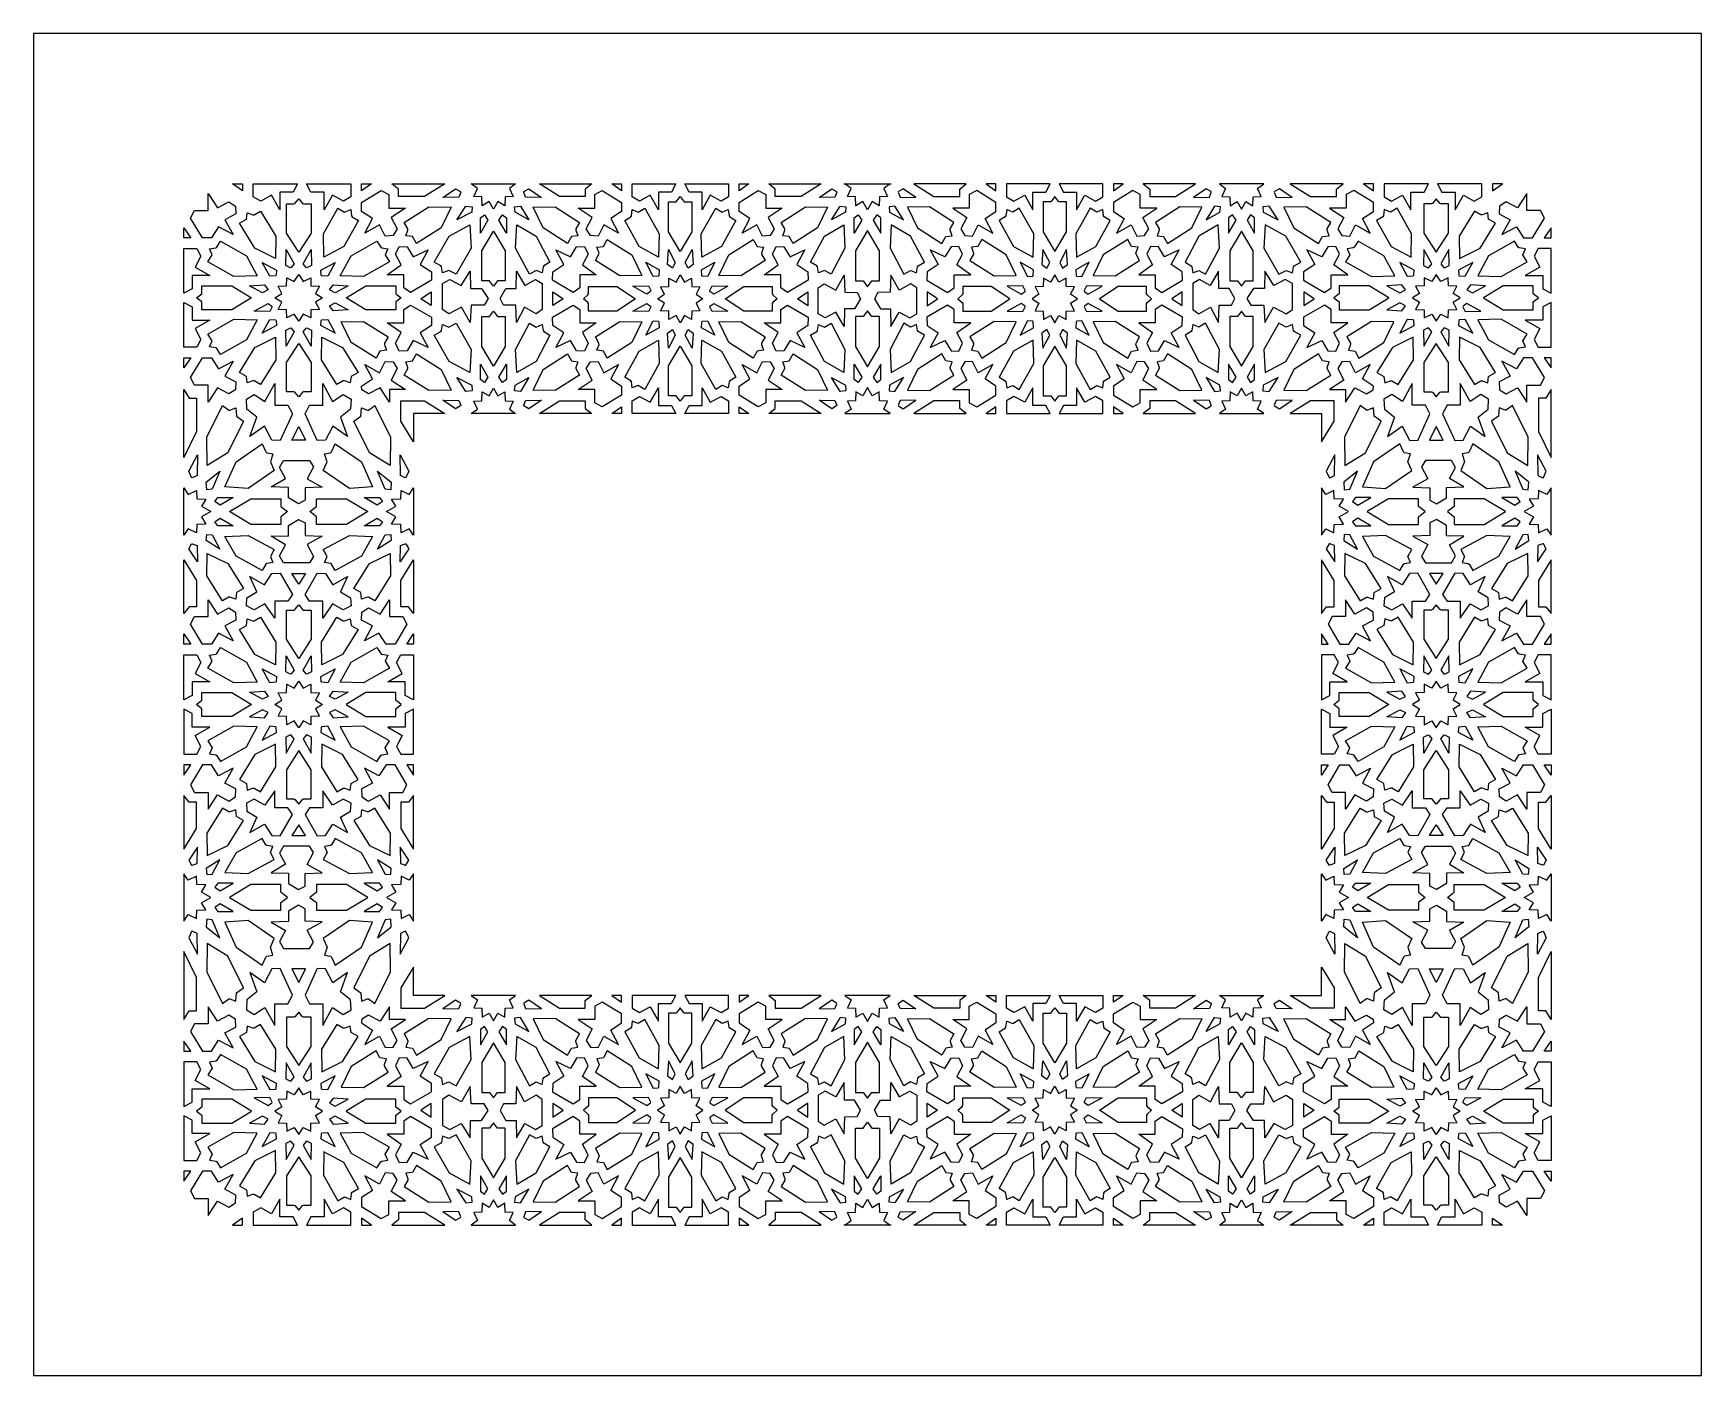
# Model space of a CAD drawing. Extents: x -332 to 332, y -268 to 268.
import ezdxf

# ---------------------------------------------------------------- set-up
doc = ezdxf.new("R2010")
doc.units = 0
doc.layers.add('LAYER_1', color=18, linetype='CONTINUOUS')

msp = doc.modelspace()

# ---------------------------------------------------------------- linework, layer by layer
at = {"layer": 'LAYER_1'}
for points in [[(-332.5, -267.5), (332.5, -267.5), (332.5, 267.5), (-332.5, 267.5)], [(-249.11, 207.48), (-249.11, 204.76), (-253.09, 207.48)], [(-228.94, 204.21), (-234.2, 204.21), (-234.2, 197.21), (-237.53, 202.96), (-241.89, 200.68), (-244.88, 202.39), (-244.88, 207.48), (-227.2, 207.48)], [(-205.91, 202.39), (-208.9, 200.68), (-213.26, 202.96), (-216.59, 197.21), (-216.59, 204.21), (-221.85, 204.21), (-223.59, 207.48), (-205.91, 207.48)], [(-201.68, 204.76), (-201.68, 207.48), (-197.7, 207.48)], [(-176.63, 202.42), (-187.01, 202.42), (-187.01, 205.46), (-189.63, 207.48), (-168.47, 207.48)], [(-142.77, 205.73), (-141.27, 202.52), (-144.48, 202.4), (-144.59, 198.78), (-147.41, 200.48), (-149.11, 197.41), (-150.81, 200.48), (-153.63, 198.78), (-153.75, 202.4), (-156.95, 202.52), (-155.45, 205.73), (-157.95, 207.5), (-140.27, 207.5)], [(-112.51, 205.46), (-112.51, 202.42), (-122.75, 202.42), (-130.8, 207.48), (-109.92, 207.48)], [(-98.02, 204.76), (-101.96, 207.48), (-98.02, 207.48)], [(-76.4, 207.48), (-78.12, 204.21), (-83.31, 204.21), (-83.31, 197.21), (-86.59, 202.96), (-90.9, 200.68), (-93.86, 202.39), (-93.86, 207.48)], [(-55.39, 202.39), (-58.34, 200.68), (-62.65, 202.96), (-65.93, 197.21), (-65.93, 204.21), (-71.12, 204.21), (-72.84, 207.48), (-55.39, 207.48)], [(-51.22, 204.76), (-51.22, 207.48), (-47.28, 207.48)], [(-26.5, 202.42), (-36.74, 202.42), (-36.74, 205.46), (-39.33, 207.48), (-18.44, 207.48)], [(26.5, 202.42), (36.74, 202.42), (36.74, 205.46), (39.33, 207.48), (18.44, 207.48)], [(51.22, 204.76), (51.22, 207.48), (47.28, 207.48)], [(55.39, 202.39), (58.34, 200.68), (62.65, 202.96), (65.93, 197.21), (65.93, 204.21), (71.12, 204.21), (72.84, 207.48), (55.39, 207.48)], [(76.4, 207.48), (78.12, 204.21), (83.31, 204.21), (83.31, 197.21), (86.59, 202.96), (90.9, 200.68), (93.86, 202.39), (93.86, 207.48)], [(98.02, 204.76), (101.96, 207.48), (98.02, 207.48)], [(112.51, 205.46), (112.51, 202.42), (122.75, 202.42), (130.8, 207.48), (109.92, 207.48)], [(142.77, 205.73), (141.27, 202.52), (144.48, 202.4), (144.59, 198.78), (147.41, 200.48), (149.11, 197.41), (150.81, 200.48), (153.63, 198.78), (153.75, 202.4), (156.95, 202.52), (155.45, 205.73), (157.95, 207.5), (140.27, 207.5)], [(176.63, 202.42), (187.01, 202.42), (187.01, 205.46), (189.63, 207.48), (168.47, 207.48)], [(201.68, 204.76), (201.68, 207.48), (197.7, 207.48)], [(205.91, 202.39), (208.9, 200.68), (213.26, 202.96), (216.59, 197.21), (216.59, 204.21), (221.85, 204.21), (223.59, 207.48), (205.91, 207.48)], [(228.94, 204.21), (234.2, 204.21), (234.2, 197.21), (237.53, 202.96), (241.89, 200.68), (244.88, 202.39), (244.88, 207.48), (227.2, 207.48)], [(249.11, 207.48), (249.11, 204.76), (253.09, 207.48)], [(-259.16, 197.92), (-254.57, 200.37), (-251.88, 198.69), (-251.73, 195.55), (-256.2, 193.24), (-252.89, 187.32), (-258.67, 190.39), (-261.54, 186), (-265.14, 186), (-269.81, 193.85), (-268.26, 196.9), (-262.88, 196.9), (-262.88, 203.63)], [(-225.2, 199.71), (-224.78, 199.51), (-221.82, 199.51), (-221.82, 187.91), (-226.73, 180.3), (-231.64, 187.91), (-231.64, 199.51), (-228.67, 199.51), (-228.25, 199.71), (-226.73, 201.57)], [(-190.87, 203.26), (-190.87, 197.88), (-184.19, 197.88), (-189.86, 194.16), (-187.43, 189.57), (-189.09, 186.88), (-192.21, 186.73), (-194.49, 191.2), (-200.37, 187.89), (-197.32, 193.67), (-201.68, 196.54), (-201.68, 200.14), (-193.9, 204.81)], [(-162.25, 204.43), (-162.16, 204.15), (-162.92, 202.27), (-169.34, 202.11), (-164.22, 205.59)], [(-129.94, 202.11), (-136.28, 202.27), (-137.03, 204.15), (-136.94, 204.43), (-134.99, 205.59)], [(-98.03, 200.14), (-98.03, 196.54), (-102.32, 193.67), (-99.32, 187.89), (-105.12, 191.2), (-107.37, 186.73), (-110.45, 186.88), (-112.09, 189.57), (-109.69, 194.16), (-115.28, 197.88), (-108.69, 197.88), (-108.69, 203.26), (-105.71, 204.81)], [(-73.02, 200.4), (-69.97, 200.4), (-69.97, 188.43), (-74.62, 180.59), (-79.28, 188.43), (-79.28, 200.4), (-76.22, 200.4), (-74.62, 202.53)], [(-40.55, 203.26), (-40.55, 197.88), (-33.96, 197.88), (-39.55, 194.16), (-37.15, 189.57), (-38.79, 186.88), (-41.87, 186.73), (-44.12, 191.2), (-49.92, 187.89), (-46.92, 193.67), (-51.21, 196.54), (-51.21, 200.14), (-43.53, 204.81)], [(-12.3, 204.43), (-12.21, 204.15), (-12.96, 202.27), (-19.3, 202.11), (-14.25, 205.59)], [(12.3, 204.43), (12.21, 204.15), (12.96, 202.27), (19.3, 202.11), (14.25, 205.59)], [(40.55, 203.26), (40.55, 197.88), (33.96, 197.88), (39.55, 194.16), (37.15, 189.57), (38.79, 186.88), (41.87, 186.73), (44.12, 191.2), (49.92, 187.89), (46.92, 193.67), (51.21, 196.54), (51.21, 200.14), (43.53, 204.81)], [(73.02, 200.4), (69.97, 200.4), (69.97, 188.43), (74.62, 180.59), (79.28, 188.43), (79.28, 200.4), (76.22, 200.4), (74.62, 202.53)], [(98.03, 200.14), (98.03, 196.54), (102.32, 193.67), (99.32, 187.89), (105.12, 191.2), (107.37, 186.73), (110.45, 186.88), (112.09, 189.57), (109.69, 194.16), (115.28, 197.88), (108.69, 197.88), (108.69, 203.26), (105.71, 204.81)], [(129.94, 202.11), (136.28, 202.27), (137.03, 204.15), (136.94, 204.43), (134.99, 205.59)], [(162.25, 204.43), (162.16, 204.15), (162.92, 202.27), (169.34, 202.11), (164.22, 205.59)], [(190.87, 203.26), (190.87, 197.88), (184.19, 197.88), (189.86, 194.16), (187.43, 189.57), (189.09, 186.88), (192.21, 186.73), (194.49, 191.2), (200.37, 187.89), (197.32, 193.67), (201.68, 196.54), (201.68, 200.14), (193.9, 204.81)], [(225.2, 199.71), (224.78, 199.51), (221.82, 199.51), (221.82, 187.91), (226.73, 180.3), (231.64, 187.91), (231.64, 199.51), (228.67, 199.51), (228.25, 199.71), (226.73, 201.57)], [(259.16, 197.92), (254.57, 200.37), (251.88, 198.69), (251.73, 195.55), (256.2, 193.24), (252.89, 187.32), (258.67, 190.39), (261.54, 186), (265.14, 186), (269.81, 193.85), (268.26, 196.9), (262.88, 196.9), (262.88, 203.63)], [(-235.8, 186.73), (-236, 177.76), (-244.24, 181.85), (-250.37, 191.81), (-247.6, 193.41), (-247.25, 196.02), (-244.95, 195.17), (-244.49, 195.21), (-241.94, 196.69)], [(-208.43, 196.26), (-206, 197.24), (-205.67, 194.81), (-205.41, 194.42), (-202.96, 192.92), (-208.78, 182.59), (-216.65, 178.31), (-216.91, 187.56), (-211.1, 197.89)], [(-165.98, 198.2), (-169.98, 189.93), (-179.81, 183.73), (-181.42, 186.48), (-184.01, 186.82), (-183.18, 189.12), (-183.23, 189.58), (-184.71, 192.12), (-174.87, 198.33)], [(-157.54, 198.38), (-157.77, 196.17), (-163.72, 193.17), (-160.08, 198.64)], [(-151.3, 193.01), (-154.28, 187.8), (-154.3, 193.98), (-152.68, 195.15)], [(-143.93, 193.98), (-143.94, 187.8), (-146.92, 193.01), (-145.54, 195.15)], [(-134.94, 193.17), (-140.44, 196.17), (-140.65, 198.38), (-138.3, 198.64)], [(-114.78, 192.12), (-116.24, 189.58), (-116.28, 189.12), (-115.47, 186.82), (-118.02, 186.48), (-119.61, 183.73), (-129.31, 189.93), (-133.26, 198.2), (-124.49, 198.33)], [(-82.99, 187.56), (-83.25, 178.31), (-91.02, 182.59), (-96.76, 192.92), (-94.34, 194.42), (-94.09, 194.81), (-93.77, 197.24), (-91.37, 196.26), (-88.73, 197.89)], [(-57.87, 196.26), (-55.48, 197.24), (-55.15, 194.81), (-54.9, 194.42), (-52.48, 192.92), (-58.22, 182.59), (-65.99, 178.31), (-66.25, 187.56), (-60.51, 197.89)], [(-15.98, 198.2), (-19.93, 189.93), (-29.63, 183.73), (-31.22, 186.48), (-33.77, 186.82), (-32.96, 189.12), (-33, 189.58), (-34.46, 192.12), (-24.75, 198.33)], [(-8.59, 198.38), (-8.8, 196.17), (-14.31, 193.17), (-10.94, 198.64)], [(-2.32, 193.01), (-5.3, 187.8), (-5.32, 193.98), (-3.7, 195.15)], [(2.32, 193.01), (5.3, 187.8), (5.32, 193.98), (3.7, 195.15)], [(8.59, 198.38), (8.8, 196.17), (14.31, 193.17), (10.94, 198.64)], [(15.98, 198.2), (19.93, 189.93), (29.63, 183.73), (31.22, 186.48), (33.77, 186.82), (32.96, 189.12), (33, 189.58), (34.46, 192.12), (24.75, 198.33)], [(57.87, 196.26), (55.48, 197.24), (55.15, 194.81), (54.9, 194.42), (52.48, 192.92), (58.22, 182.59), (65.99, 178.31), (66.25, 187.56), (60.51, 197.89)], [(82.99, 187.56), (83.25, 178.31), (91.02, 182.59), (96.76, 192.92), (94.34, 194.42), (94.09, 194.81), (93.77, 197.24), (91.37, 196.26), (88.73, 197.89)], [(114.78, 192.12), (116.24, 189.58), (116.28, 189.12), (115.47, 186.82), (118.02, 186.48), (119.61, 183.73), (129.31, 189.93), (133.26, 198.2), (124.49, 198.33)], [(134.94, 193.17), (140.44, 196.17), (140.65, 198.38), (138.3, 198.64)], [(143.93, 193.98), (143.94, 187.8), (146.92, 193.01), (145.54, 195.15)], [(151.3, 193.01), (154.28, 187.8), (154.3, 193.98), (152.68, 195.15)], [(157.54, 198.38), (157.77, 196.17), (163.72, 193.17), (160.08, 198.64)], [(165.98, 198.2), (169.98, 189.93), (179.81, 183.73), (181.42, 186.48), (184.01, 186.82), (183.18, 189.12), (183.23, 189.58), (184.71, 192.12), (174.87, 198.33)], [(208.43, 196.26), (206, 197.24), (205.67, 194.81), (205.41, 194.42), (202.96, 192.92), (208.78, 182.59), (216.65, 178.31), (216.91, 187.56), (211.1, 197.89)], [(235.8, 186.73), (236, 177.76), (244.24, 181.85), (250.37, 191.81), (247.6, 193.41), (247.25, 196.02), (244.95, 195.17), (244.49, 195.21), (241.94, 196.69)], [(-269.76, 186), (-272.48, 186), (-272.48, 190.01)], [(-157.98, 181.92), (-163.96, 171.47), (-166.84, 173.04), (-169.41, 172), (-169.82, 174.42), (-170.1, 174.81), (-172.75, 176.25), (-166.76, 186.71), (-158.46, 191.16)], [(-144.45, 180.79), (-144.45, 168.82), (-147.51, 168.82), (-149.11, 166.69), (-150.72, 168.82), (-153.78, 168.82), (-153.78, 180.79), (-149.11, 188.65)], [(-132.12, 186.71), (-126.58, 176.25), (-129.03, 174.81), (-129.29, 174.42), (-129.67, 172), (-132.04, 173.04), (-134.71, 171.47), (-140.25, 181.92), (-139.8, 191.16)], [(-9, 181.92), (-14.53, 171.47), (-17.2, 173.04), (-19.58, 172), (-19.95, 174.42), (-20.21, 174.81), (-22.66, 176.25), (-17.13, 186.71), (-9.44, 191.16)], [(0, 166.51), (1.74, 168.82), (4.8, 168.82), (4.8, 180.79), (0, 188.87), (-4.8, 180.79), (-4.8, 168.82), (-1.74, 168.82)], [(9, 181.92), (14.53, 171.47), (17.2, 173.04), (19.58, 172), (19.95, 174.42), (20.21, 174.81), (22.66, 176.25), (17.13, 186.71), (9.44, 191.16)], [(132.12, 186.71), (126.58, 176.25), (129.03, 174.81), (129.29, 174.42), (129.67, 172), (132.04, 173.04), (134.71, 171.47), (140.25, 181.92), (139.8, 191.16)], [(144.45, 180.79), (144.45, 168.82), (147.51, 168.82), (149.11, 166.69), (150.72, 168.82), (153.78, 168.82), (153.78, 180.79), (149.11, 188.65)], [(157.98, 181.92), (163.96, 171.47), (166.84, 173.04), (169.41, 172), (169.82, 174.42), (170.1, 174.81), (172.75, 176.25), (166.76, 186.71), (158.46, 191.16)], [(269.76, 186), (272.48, 186), (272.48, 190.01)], [(-265.68, 178.71), (-267.96, 174.32), (-262.21, 170.97), (-269.21, 170.97), (-269.21, 165.66), (-272.48, 163.9), (-272.48, 181.74), (-267.39, 181.74)], [(-247.59, 178.84), (-243.31, 170.9), (-252.56, 170.64), (-262.89, 176.5), (-261.26, 179.19), (-262.24, 181.64), (-259.81, 181.98), (-259.42, 182.23), (-257.92, 184.71)], [(-228.57, 175.68), (-229.68, 174.17), (-229.95, 174.1), (-231.82, 175), (-231.71, 181.39)], [(-221.64, 175), (-223.5, 174.1), (-223.78, 174.17), (-224.89, 175.68), (-221.75, 181.39)], [(-194.03, 182.23), (-193.64, 181.98), (-191.21, 181.64), (-192.2, 179.19), (-190.57, 176.5), (-200.9, 170.64), (-210.15, 170.9), (-205.86, 178.84), (-195.53, 184.71)], [(-183.52, 182.44), (-181.07, 178.4), (-175.08, 181.19), (-178.3, 175.35), (-173.86, 172.39), (-173.8, 169.08), (-182.14, 164.26), (-184.78, 166.01), (-184.78, 171.31), (-191.47, 171.31), (-185.89, 175.18), (-188.15, 179.44), (-186.65, 182.58)], [(-111.38, 179.44), (-113.61, 175.18), (-108.1, 171.31), (-114.7, 171.31), (-114.7, 166.01), (-117.31, 164.26), (-125.54, 169.08), (-125.48, 172.39), (-121.1, 175.35), (-124.28, 181.19), (-118.36, 178.4), (-115.94, 182.44), (-112.86, 182.58)], [(-93.97, 179.24), (-89.97, 171), (-98.74, 170.8), (-108.49, 176.94), (-107.05, 179.49), (-107.01, 179.95), (-107.83, 182.25), (-105.28, 182.6), (-103.71, 185.37)], [(-76.61, 176.22), (-77.69, 173.96), (-79.69, 175.42), (-79.3, 181.41)], [(-69.55, 175.42), (-71.55, 173.96), (-72.63, 176.22), (-69.94, 181.41)], [(-43.96, 182.6), (-41.41, 182.25), (-42.24, 179.95), (-42.2, 179.49), (-40.75, 176.94), (-50.5, 170.8), (-59.28, 171), (-55.27, 179.24), (-45.53, 185.37)], [(-33.3, 182.44), (-30.88, 178.4), (-24.97, 181.19), (-28.14, 175.35), (-23.76, 172.39), (-23.71, 169.08), (-31.93, 164.26), (-34.54, 166.01), (-34.54, 171.31), (-41.14, 171.31), (-35.63, 175.18), (-37.86, 179.44), (-36.38, 182.58)], [(33.3, 182.44), (30.88, 178.4), (24.97, 181.19), (28.14, 175.35), (23.76, 172.39), (23.71, 169.08), (31.93, 164.26), (34.54, 166.01), (34.54, 171.31), (41.14, 171.31), (35.63, 175.18), (37.86, 179.44), (36.38, 182.58)], [(43.96, 182.6), (41.41, 182.25), (42.24, 179.95), (42.2, 179.49), (40.75, 176.94), (50.5, 170.8), (59.28, 171), (55.27, 179.24), (45.53, 185.37)], [(69.55, 175.42), (71.55, 173.96), (72.63, 176.22), (69.94, 181.41)], [(76.61, 176.22), (77.69, 173.96), (79.69, 175.42), (79.3, 181.41)], [(93.97, 179.24), (89.97, 171), (98.74, 170.8), (108.49, 176.94), (107.05, 179.49), (107.01, 179.95), (107.83, 182.25), (105.28, 182.6), (103.71, 185.37)], [(111.38, 179.44), (113.61, 175.18), (108.1, 171.31), (114.7, 171.31), (114.7, 166.01), (117.31, 164.26), (125.54, 169.08), (125.48, 172.39), (121.1, 175.35), (124.28, 181.19), (118.36, 178.4), (115.94, 182.44), (112.86, 182.58)], [(183.52, 182.44), (181.07, 178.4), (175.08, 181.19), (178.3, 175.35), (173.86, 172.39), (173.8, 169.08), (182.14, 164.26), (184.78, 166.01), (184.78, 171.31), (191.47, 171.31), (185.89, 175.18), (188.15, 179.44), (186.65, 182.58)], [(194.03, 182.23), (193.64, 181.98), (191.21, 181.64), (192.2, 179.19), (190.57, 176.5), (200.9, 170.64), (210.15, 170.9), (205.86, 178.84), (195.53, 184.71)], [(221.64, 175), (223.5, 174.1), (223.78, 174.17), (224.89, 175.68), (221.75, 181.39)], [(228.57, 175.68), (229.68, 174.17), (229.95, 174.1), (231.82, 175), (231.71, 181.39)], [(247.59, 178.84), (243.31, 170.9), (252.56, 170.64), (262.89, 176.5), (261.26, 179.19), (262.24, 181.64), (259.81, 181.98), (259.42, 182.23), (257.92, 184.71)], [(265.68, 178.71), (267.96, 174.32), (262.21, 170.97), (269.21, 170.97), (269.21, 165.66), (272.48, 163.9), (272.48, 181.74), (267.39, 181.74)], [(-235.53, 173.11), (-235.69, 171.06), (-235.89, 170.85), (-238.28, 170.69), (-241.26, 176.13)], [(-215.18, 170.69), (-217.56, 170.85), (-217.77, 171.06), (-217.93, 173.11), (-212.19, 176.13)], [(-83.05, 173.28), (-83.2, 170.89), (-83.41, 170.69), (-85.41, 170.53), (-88.36, 176.26)], [(-63.83, 170.53), (-65.84, 170.69), (-66.04, 170.89), (-66.2, 173.28), (-60.88, 176.26)], [(63.83, 170.53), (65.84, 170.69), (66.04, 170.89), (66.2, 173.28), (60.88, 176.26)], [(83.05, 173.28), (83.2, 170.89), (83.41, 170.69), (85.41, 170.53), (88.36, 176.26)], [(215.18, 170.69), (217.56, 170.85), (217.77, 171.06), (217.93, 173.11), (212.19, 176.13)], [(235.53, 173.11), (235.69, 171.06), (235.89, 170.85), (238.28, 170.69), (241.26, 176.13)], [(-245.59, 162.08), (-253.43, 157.33), (-265.4, 157.33), (-265.4, 160.45), (-267.53, 162.08), (-265.4, 163.72), (-265.4, 166.84), (-253.43, 166.84)], [(-238.96, 165.22), (-241.22, 164.12), (-246.41, 166.87), (-240.42, 167.27)], [(-224.94, 168.55), (-221.96, 170.09), (-221.84, 166.82), (-218.47, 166.7), (-220.06, 163.82), (-217.19, 162.09), (-220.06, 160.35), (-218.47, 157.47), (-221.84, 157.35), (-221.96, 154.08), (-224.94, 155.62), (-226.73, 152.84), (-228.52, 155.62), (-231.5, 154.08), (-231.61, 157.35), (-234.98, 157.47), (-233.4, 160.35), (-236.27, 162.08), (-233.4, 163.82), (-234.98, 166.7), (-231.61, 166.82), (-231.5, 170.09), (-228.52, 168.55), (-226.73, 171.33)], [(-207.05, 166.87), (-212.24, 164.12), (-214.5, 165.22), (-213.04, 167.27)], [(-188.05, 163.72), (-185.92, 162.09), (-188.05, 160.45), (-188.05, 157.33), (-200.02, 157.33), (-207.86, 162.08), (-200.02, 166.84), (-188.05, 166.84)], [(-158.19, 165.82), (-153.81, 165.78), (-151.24, 161.83), (-152.77, 159.2), (-158.03, 159.14), (-158.33, 152.32), (-161.83, 158.33), (-166.86, 155.77), (-169.46, 157.43), (-169.46, 167.79), (-166.52, 169.38), (-161.93, 167.03), (-158.37, 172.75)], [(-136.59, 167.03), (-132.34, 169.38), (-129.62, 167.79), (-129.62, 157.43), (-132.03, 155.77), (-136.68, 158.33), (-139.92, 152.32), (-140.2, 159.14), (-145.07, 159.2), (-146.48, 161.83), (-144.1, 165.78), (-140.05, 165.82), (-139.88, 172.75)], [(-92.45, 161.73), (-99.9, 156.82), (-111.25, 156.82), (-111.25, 159.78), (-111.44, 160.2), (-113.27, 161.73), (-111.44, 163.25), (-111.25, 163.67), (-111.25, 166.64), (-99.9, 166.64)], [(-86.38, 164.95), (-86.44, 164.68), (-87.92, 163.57), (-93.52, 166.71), (-87.26, 166.82)], [(-72.93, 168.4), (-70.1, 169.98), (-69.99, 166.61), (-66.79, 166.5), (-68.29, 163.52), (-65.58, 161.73), (-68.29, 159.94), (-66.79, 156.96), (-69.99, 156.84), (-70.1, 153.47), (-72.93, 155.06), (-74.62, 152.19), (-76.32, 155.06), (-79.14, 153.47), (-79.25, 156.84), (-82.45, 156.96), (-80.95, 159.94), (-83.67, 161.73), (-80.95, 163.52), (-82.45, 166.5), (-79.25, 166.61), (-79.14, 169.98), (-76.31, 168.4), (-74.62, 171.27)], [(-55.72, 166.71), (-61.32, 163.57), (-62.8, 164.68), (-62.86, 164.95), (-61.98, 166.82)], [(-37.99, 163.67), (-37.8, 163.25), (-35.97, 161.73), (-37.8, 160.2), (-37.99, 159.78), (-37.99, 156.82), (-49.35, 156.82), (-56.79, 161.73), (-49.35, 166.64), (-37.99, 166.64)], [(-9.04, 164.31), (-4.17, 164.26), (-2.77, 161.63), (-5.14, 157.67), (-9.19, 157.64), (-9.36, 150.71), (-12.65, 156.43), (-16.9, 154.08), (-19.62, 155.66), (-19.62, 166.02), (-17.21, 167.68), (-12.56, 165.12), (-9.32, 171.14)], [(9.04, 164.31), (4.17, 164.26), (2.77, 161.63), (5.14, 157.67), (9.19, 157.64), (9.36, 150.71), (12.65, 156.43), (16.9, 154.08), (19.62, 155.66), (19.62, 166.02), (17.21, 167.68), (12.56, 165.12), (9.32, 171.14)], [(37.99, 163.67), (37.8, 163.25), (35.97, 161.73), (37.8, 160.2), (37.99, 159.78), (37.99, 156.82), (49.35, 156.82), (56.79, 161.73), (49.35, 166.64), (37.99, 166.64)], [(55.72, 166.71), (61.32, 163.57), (62.8, 164.68), (62.86, 164.95), (61.98, 166.82)], [(72.93, 168.4), (70.1, 169.98), (69.99, 166.61), (66.79, 166.5), (68.29, 163.52), (65.58, 161.73), (68.29, 159.94), (66.79, 156.96), (69.99, 156.84), (70.1, 153.47), (72.93, 155.06), (74.62, 152.19), (76.32, 155.06), (79.14, 153.47), (79.25, 156.84), (82.45, 156.96), (80.95, 159.94), (83.67, 161.73), (80.95, 163.52), (82.45, 166.5), (79.25, 166.61), (79.14, 169.98), (76.31, 168.4), (74.62, 171.27)], [(86.38, 164.95), (86.44, 164.68), (87.92, 163.57), (93.52, 166.71), (87.26, 166.82)], [(92.45, 161.73), (99.9, 156.82), (111.25, 156.82), (111.25, 159.78), (111.44, 160.2), (113.27, 161.73), (111.44, 163.25), (111.25, 163.67), (111.25, 166.64), (99.9, 166.64)], [(136.59, 167.03), (132.34, 169.38), (129.62, 167.79), (129.62, 157.43), (132.03, 155.77), (136.68, 158.33), (139.92, 152.32), (140.2, 159.14), (145.07, 159.2), (146.48, 161.83), (144.1, 165.78), (140.05, 165.82), (139.88, 172.75)], [(158.19, 165.82), (153.81, 165.78), (151.24, 161.83), (152.77, 159.2), (158.03, 159.14), (158.33, 152.32), (161.83, 158.33), (166.86, 155.77), (169.46, 157.43), (169.46, 167.79), (166.52, 169.38), (161.93, 167.03), (158.37, 172.75)], [(188.05, 163.72), (185.92, 162.09), (188.05, 160.45), (188.05, 157.33), (200.02, 157.33), (207.86, 162.08), (200.02, 166.84), (188.05, 166.84)], [(207.05, 166.87), (212.24, 164.12), (214.5, 165.22), (213.04, 167.27)], [(224.94, 168.55), (221.96, 170.09), (221.84, 166.82), (218.47, 166.7), (220.06, 163.82), (217.19, 162.09), (220.06, 160.35), (218.47, 157.47), (221.84, 157.35), (221.96, 154.08), (224.94, 155.62), (226.73, 152.84), (228.52, 155.62), (231.5, 154.08), (231.61, 157.35), (234.98, 157.47), (233.4, 160.35), (236.27, 162.08), (233.4, 163.82), (234.98, 166.7), (231.61, 166.82), (231.5, 170.09), (228.52, 168.55), (226.73, 171.33)], [(238.96, 165.22), (241.22, 164.12), (246.41, 166.87), (240.42, 167.27)], [(245.59, 162.08), (253.43, 157.33), (265.4, 157.33), (265.4, 160.45), (267.53, 162.08), (265.4, 163.72), (265.4, 166.84), (253.43, 166.84)], [(-269.21, 158.51), (-269.21, 153.2), (-262.21, 153.2), (-267.96, 149.85), (-265.68, 145.45), (-267.39, 142.43), (-272.48, 142.43), (-272.48, 160.27)], [(-237.38, 158.78), (-237.31, 158.5), (-238.2, 156.64), (-244.54, 156.75), (-238.87, 159.89)], [(-207.05, 157.3), (-213.04, 156.9), (-214.5, 158.95), (-212.24, 160.05)], [(-173.95, 159.02), (-178.11, 161.73), (-173.95, 164.5)], [(-121.29, 161.73), (-125.39, 159.02), (-125.39, 164.5)], [(-86.44, 158.78), (-86.38, 158.5), (-87.26, 156.64), (-93.52, 156.75), (-87.92, 159.89)], [(-55.72, 156.75), (-61.98, 156.64), (-62.86, 158.5), (-62.8, 158.78), (-61.32, 159.89)], [(-23.85, 158.96), (-27.96, 161.73), (-23.85, 164.43)], [(23.85, 158.96), (27.96, 161.73), (23.85, 164.43)], [(55.72, 156.75), (61.98, 156.64), (62.86, 158.5), (62.8, 158.78), (61.32, 159.89)], [(86.44, 158.78), (86.38, 158.5), (87.26, 156.64), (93.52, 156.75), (87.92, 159.89)], [(121.29, 161.73), (125.39, 159.02), (125.39, 164.5)], [(173.95, 159.02), (178.11, 161.73), (173.95, 164.5)], [(207.05, 157.3), (213.04, 156.9), (214.5, 158.95), (212.24, 160.05)], [(237.38, 158.78), (237.31, 158.5), (238.2, 156.64), (244.54, 156.75), (238.87, 159.89)], [(269.21, 158.51), (269.21, 153.2), (262.21, 153.2), (267.96, 149.85), (265.68, 145.45), (267.39, 142.43), (272.48, 142.43), (272.48, 160.27)], [(-243.31, 153.27), (-247.59, 145.33), (-257.92, 139.46), (-259.42, 141.94), (-259.81, 142.19), (-262.24, 142.52), (-261.26, 144.97), (-262.89, 147.67), (-252.56, 153.53)], [(-235.89, 153.32), (-235.69, 153.11), (-235.53, 151.06), (-241.26, 148.04), (-238.28, 153.48)], [(-212.19, 148.04), (-217.93, 151.06), (-217.77, 153.11), (-217.56, 153.32), (-215.18, 153.48)], [(-173.8, 154.38), (-173.86, 151.06), (-178.3, 148.11), (-175.08, 142.26), (-181.07, 145.06), (-183.52, 141.02), (-186.65, 140.87), (-188.15, 144.02), (-185.89, 148.28), (-191.47, 152.15), (-184.78, 152.15), (-184.78, 157.44), (-182.14, 159.2)], [(-147.51, 154.64), (-144.45, 154.64), (-144.45, 142.66), (-149.11, 134.81), (-153.78, 142.66), (-153.78, 154.64), (-150.72, 154.64), (-149.11, 156.76)], [(-114.7, 157.44), (-114.7, 152.15), (-108.1, 152.15), (-113.61, 148.28), (-111.38, 144.02), (-112.86, 140.87), (-115.94, 141.02), (-118.36, 145.06), (-124.28, 142.26), (-121.1, 148.11), (-125.48, 151.06), (-125.54, 154.38), (-117.31, 159.2)], [(-23.71, 154.38), (-23.76, 151.06), (-28.14, 148.11), (-24.97, 142.26), (-30.88, 145.06), (-33.3, 141.02), (-36.38, 140.87), (-37.86, 144.02), (-35.63, 148.28), (-41.14, 152.15), (-34.54, 152.15), (-34.54, 157.44), (-31.93, 159.2)], [(0, 134.59), (4.8, 142.66), (4.8, 154.64), (1.74, 154.64), (0, 156.95), (-1.74, 154.64), (-4.8, 154.64), (-4.8, 142.66)], [(23.71, 154.38), (23.76, 151.06), (28.14, 148.11), (24.97, 142.26), (30.88, 145.06), (33.3, 141.02), (36.38, 140.87), (37.86, 144.02), (35.63, 148.28), (41.14, 152.15), (34.54, 152.15), (34.54, 157.44), (31.93, 159.2)], [(114.7, 157.44), (114.7, 152.15), (108.1, 152.15), (113.61, 148.28), (111.38, 144.02), (112.86, 140.87), (115.94, 141.02), (118.36, 145.06), (124.28, 142.26), (121.1, 148.11), (125.48, 151.06), (125.54, 154.38), (117.31, 159.2)], [(147.51, 154.64), (144.45, 154.64), (144.45, 142.66), (149.11, 134.81), (153.78, 142.66), (153.78, 154.64), (150.72, 154.64), (149.11, 156.76)], [(173.8, 154.38), (173.86, 151.06), (178.3, 148.11), (175.08, 142.26), (181.07, 145.06), (183.52, 141.02), (186.65, 140.87), (188.15, 144.02), (185.89, 148.28), (191.47, 152.15), (184.78, 152.15), (184.78, 157.44), (182.14, 159.2)], [(212.19, 148.04), (217.93, 151.06), (217.77, 153.11), (217.56, 153.32), (215.18, 153.48)], [(235.89, 153.32), (235.69, 153.11), (235.53, 151.06), (241.26, 148.04), (238.28, 153.48)], [(243.31, 153.27), (247.59, 145.33), (257.92, 139.46), (259.42, 141.94), (259.81, 142.19), (262.24, 142.52), (261.26, 144.97), (262.89, 147.67), (252.56, 153.53)], [(-235.8, 137.44), (-241.94, 127.48), (-244.49, 128.96), (-244.95, 129), (-247.25, 128.15), (-247.6, 130.76), (-250.37, 132.36), (-244.24, 142.32), (-236, 146.41)], [(-229.68, 150), (-228.57, 148.49), (-231.71, 142.78), (-231.82, 149.17), (-229.95, 150.07)], [(-221.64, 149.17), (-221.75, 142.78), (-224.89, 148.49), (-223.78, 150), (-223.5, 150.07)], [(-209.22, 142.32), (-203.08, 132.36), (-205.85, 130.76), (-206.21, 128.15), (-208.51, 129), (-208.97, 128.96), (-211.51, 127.48), (-217.65, 137.44), (-217.46, 146.41)], [(-191.08, 146.51), (-192.54, 143.97), (-192.58, 143.51), (-191.74, 141.21), (-194.33, 140.85), (-195.92, 138.08), (-205.79, 144.22), (-209.85, 152.46), (-200.96, 152.65)], [(-157.98, 141.53), (-158.46, 132.29), (-166.76, 136.75), (-172.75, 147.2), (-170.1, 148.65), (-169.82, 149.03), (-169.41, 151.45), (-166.84, 150.42), (-163.96, 151.99)], [(-132.04, 150.42), (-129.67, 151.45), (-129.29, 149.03), (-129.03, 148.65), (-126.58, 147.2), (-132.12, 136.75), (-139.8, 132.29), (-140.25, 141.53), (-134.71, 151.99)], [(-89.97, 152.46), (-93.97, 144.22), (-103.71, 138.08), (-105.28, 140.85), (-107.83, 141.21), (-107.01, 143.51), (-107.05, 143.97), (-108.49, 146.51), (-98.74, 152.65)], [(-83.41, 152.77), (-83.2, 152.56), (-83.05, 150.18), (-88.36, 147.19), (-85.41, 152.93)], [(-76.61, 147.24), (-79.3, 142.05), (-79.69, 148.04), (-77.69, 149.5)], [(-69.55, 148.04), (-69.94, 142.05), (-72.63, 147.24), (-71.55, 149.5)], [(-60.88, 147.19), (-66.2, 150.18), (-66.04, 152.56), (-65.84, 152.77), (-63.83, 152.93)], [(-40.75, 146.51), (-42.2, 143.97), (-42.24, 143.51), (-41.41, 141.21), (-43.96, 140.85), (-45.53, 138.08), (-55.27, 144.22), (-59.28, 152.46), (-50.5, 152.65)], [(-9, 141.53), (-9.44, 132.29), (-17.13, 136.75), (-22.66, 147.2), (-20.21, 148.65), (-19.95, 149.03), (-19.58, 151.45), (-17.2, 150.42), (-14.53, 151.99)], [(9, 141.53), (9.44, 132.29), (17.13, 136.75), (22.66, 147.2), (20.21, 148.65), (19.95, 149.03), (19.58, 151.45), (17.2, 150.42), (14.53, 151.99)], [(40.75, 146.51), (42.2, 143.97), (42.24, 143.51), (41.41, 141.21), (43.96, 140.85), (45.53, 138.08), (55.27, 144.22), (59.28, 152.46), (50.5, 152.65)], [(60.88, 147.19), (66.2, 150.18), (66.04, 152.56), (65.84, 152.77), (63.83, 152.93)], [(69.55, 148.04), (69.94, 142.05), (72.63, 147.24), (71.55, 149.5)], [(76.61, 147.24), (79.3, 142.05), (79.69, 148.04), (77.69, 149.5)], [(83.41, 152.77), (83.2, 152.56), (83.05, 150.18), (88.36, 147.19), (85.41, 152.93)], [(89.97, 152.46), (93.97, 144.22), (103.71, 138.08), (105.28, 140.85), (107.83, 141.21), (107.01, 143.51), (107.05, 143.97), (108.49, 146.51), (98.74, 152.65)], [(132.04, 150.42), (129.67, 151.45), (129.29, 149.03), (129.03, 148.65), (126.58, 147.2), (132.12, 136.75), (139.8, 132.29), (140.25, 141.53), (134.71, 151.99)], [(157.98, 141.53), (158.46, 132.29), (166.76, 136.75), (172.75, 147.2), (170.1, 148.65), (169.82, 149.03), (169.41, 151.45), (166.84, 150.42), (163.96, 151.99)], [(191.08, 146.51), (192.54, 143.97), (192.58, 143.51), (191.74, 141.21), (194.33, 140.85), (195.92, 138.08), (205.79, 144.22), (209.85, 152.46), (200.96, 152.65)], [(209.22, 142.32), (203.08, 132.36), (205.85, 130.76), (206.21, 128.15), (208.51, 129), (208.97, 128.96), (211.51, 127.48), (217.65, 137.44), (217.46, 146.41)], [(221.64, 149.17), (221.75, 142.78), (224.89, 148.49), (223.78, 150), (223.5, 150.07)], [(229.68, 150), (228.57, 148.49), (231.71, 142.78), (231.82, 149.17), (229.95, 150.07)], [(235.8, 137.44), (241.94, 127.48), (244.49, 128.96), (244.95, 129), (247.25, 128.15), (247.6, 130.76), (250.37, 132.36), (244.24, 142.32), (236, 146.41)], [(-221.82, 136.26), (-221.82, 124.66), (-224.78, 124.66), (-225.2, 124.46), (-226.73, 122.6), (-228.25, 124.46), (-228.67, 124.66), (-231.64, 124.66), (-231.64, 136.26), (-226.73, 143.86)], [(-169.98, 133.52), (-165.98, 125.25), (-174.87, 125.12), (-184.71, 131.33), (-183.23, 133.87), (-183.18, 134.33), (-184.01, 136.64), (-181.42, 136.97), (-179.81, 139.73)], [(-118.02, 136.97), (-115.47, 136.64), (-116.28, 134.33), (-116.24, 133.87), (-114.78, 131.33), (-124.49, 125.12), (-133.26, 125.25), (-129.31, 133.52), (-119.61, 139.73)], [(-82.99, 135.9), (-88.73, 125.57), (-91.37, 127.2), (-93.77, 126.21), (-94.09, 128.64), (-94.34, 129.03), (-96.76, 130.53), (-91.02, 140.86), (-83.25, 145.15)], [(-69.97, 135.02), (-69.97, 123.05), (-73.03, 123.05), (-74.62, 120.92), (-76.22, 123.05), (-79.28, 123.05), (-79.28, 135.02), (-74.62, 142.86)], [(-58.22, 140.86), (-52.48, 130.53), (-54.9, 129.03), (-55.15, 128.64), (-55.48, 126.21), (-57.87, 127.2), (-60.51, 125.57), (-66.25, 135.9), (-65.99, 145.15)], [(-19.93, 133.52), (-15.98, 125.25), (-24.75, 125.12), (-34.46, 131.33), (-33, 133.87), (-32.96, 134.33), (-33.77, 136.64), (-31.22, 136.97), (-29.63, 139.73)], [(19.93, 133.52), (15.98, 125.25), (24.75, 125.12), (34.46, 131.33), (33, 133.87), (32.96, 134.33), (33.77, 136.64), (31.22, 136.97), (29.63, 139.73)], [(58.22, 140.86), (52.48, 130.53), (54.9, 129.03), (55.15, 128.64), (55.48, 126.21), (57.87, 127.2), (60.51, 125.57), (66.25, 135.9), (65.99, 145.15)], [(69.97, 135.02), (69.97, 123.05), (73.03, 123.05), (74.62, 120.92), (76.22, 123.05), (79.28, 123.05), (79.28, 135.02), (74.62, 142.86)], [(82.99, 135.9), (88.73, 125.57), (91.37, 127.2), (93.77, 126.21), (94.09, 128.64), (94.34, 129.03), (96.76, 130.53), (91.02, 140.86), (83.25, 145.15)], [(118.02, 136.97), (115.47, 136.64), (116.28, 134.33), (116.24, 133.87), (114.78, 131.33), (124.49, 125.12), (133.26, 125.25), (129.31, 133.52), (119.61, 139.73)], [(169.98, 133.52), (165.98, 125.25), (174.87, 125.12), (184.71, 131.33), (183.23, 133.87), (183.18, 134.33), (184.01, 136.64), (181.42, 136.97), (179.81, 139.73)], [(221.82, 136.26), (221.82, 124.66), (224.78, 124.66), (225.2, 124.46), (226.73, 122.6), (228.25, 124.46), (228.67, 124.66), (231.64, 124.66), (231.64, 136.26), (226.73, 143.86)], [(-272.48, 134.15), (-272.48, 138.17), (-269.76, 138.17)], [(-258.67, 133.78), (-252.89, 136.85), (-256.2, 130.92), (-251.73, 128.62), (-251.88, 125.48), (-254.57, 123.8), (-259.16, 126.25), (-262.88, 120.54), (-262.88, 127.27), (-268.26, 127.27), (-269.81, 130.32), (-265.14, 138.17), (-261.54, 138.17)], [(-189.09, 136.58), (-187.43, 133.88), (-189.86, 129.29), (-184.19, 125.57), (-190.57, 125.57), (-190.57, 120.54), (-194.29, 126.25), (-198.88, 123.8), (-201.58, 125.48), (-201.65, 126.94), (-197.32, 129.79), (-200.37, 135.57), (-194.49, 132.25), (-192.21, 136.73)], [(-151.3, 130.45), (-152.68, 128.31), (-154.3, 129.48), (-154.28, 135.66)], [(-143.93, 129.48), (-145.54, 128.31), (-146.92, 130.45), (-143.94, 135.66)], [(-105.12, 132.25), (-99.32, 135.57), (-102.32, 129.79), (-98.03, 126.91), (-98.03, 123.32), (-105.71, 118.65), (-108.69, 120.19), (-108.69, 125.57), (-115.28, 125.57), (-109.69, 129.29), (-112.09, 133.88), (-110.45, 136.58), (-107.37, 136.73)], [(-38.79, 136.58), (-37.15, 133.88), (-39.55, 129.29), (-33.96, 125.57), (-40.55, 125.57), (-40.55, 120.19), (-43.53, 118.65), (-51.21, 123.32), (-51.21, 126.91), (-46.92, 129.79), (-49.92, 135.57), (-44.12, 132.25), (-41.87, 136.73)], [(-2.32, 130.45), (-3.7, 128.31), (-5.32, 129.48), (-5.3, 135.66)], [(2.32, 130.45), (3.7, 128.31), (5.32, 129.48), (5.3, 135.66)], [(38.79, 136.58), (37.15, 133.88), (39.55, 129.29), (33.96, 125.57), (40.55, 125.57), (40.55, 120.19), (43.53, 118.65), (51.21, 123.32), (51.21, 126.91), (46.92, 129.79), (49.92, 135.57), (44.12, 132.25), (41.87, 136.73)], [(105.12, 132.25), (99.32, 135.57), (102.32, 129.79), (98.03, 126.91), (98.03, 123.32), (105.71, 118.65), (108.69, 120.19), (108.69, 125.57), (115.28, 125.57), (109.69, 129.29), (112.09, 133.88), (110.45, 136.58), (107.37, 136.73)], [(143.93, 129.48), (145.54, 128.31), (146.92, 130.45), (143.94, 135.66)], [(151.3, 130.45), (152.68, 128.31), (154.3, 129.48), (154.28, 135.66)], [(189.09, 136.58), (187.43, 133.88), (189.86, 129.29), (184.19, 125.57), (190.57, 125.57), (190.57, 120.54), (194.29, 126.25), (198.88, 123.8), (201.58, 125.48), (201.65, 126.94), (197.32, 129.79), (200.37, 135.57), (194.49, 132.25), (192.21, 136.73)], [(258.67, 133.78), (252.89, 136.85), (256.2, 130.92), (251.73, 128.62), (251.88, 125.48), (254.57, 123.8), (259.16, 126.25), (262.88, 120.54), (262.88, 127.27), (268.26, 127.27), (269.81, 130.32), (265.14, 138.17), (261.54, 138.17)], [(272.48, 134.15), (272.48, 138.17), (269.76, 138.17)], [(-236.31, 119.3), (-231.01, 119.3), (-229.26, 115.91), (-234.08, 105.23), (-237.39, 105.3), (-240.35, 110.99), (-246.19, 106.87), (-243.4, 114.55), (-247.44, 117.69), (-247.58, 121.7), (-244.44, 123.62), (-240.18, 120.73), (-236.31, 127.88)], [(-213.28, 120.73), (-209.02, 123.62), (-205.87, 121.7), (-206.02, 117.69), (-210.06, 114.55), (-207.26, 106.87), (-213.11, 110.99), (-216.06, 105.3), (-219.38, 105.23), (-224.2, 115.91), (-222.44, 119.3), (-217.15, 119.3), (-217.15, 127.88)], [(-157.77, 127.29), (-157.54, 125.07), (-160.08, 124.82), (-163.72, 130.28)], [(-138.3, 124.82), (-140.65, 125.07), (-140.44, 127.29), (-134.94, 130.28)], [(-8.8, 127.29), (-8.59, 125.07), (-10.94, 124.82), (-14.31, 130.28)], [(8.8, 127.29), (8.59, 125.07), (10.94, 124.82), (14.31, 130.28)], [(138.3, 124.82), (140.65, 125.07), (140.44, 127.29), (134.94, 130.28)], [(157.77, 127.29), (157.54, 125.07), (160.08, 124.82), (163.72, 130.28)], [(213.28, 120.73), (209.02, 123.62), (205.87, 121.7), (206.02, 117.69), (210.06, 114.55), (207.26, 106.87), (213.11, 110.99), (216.06, 105.3), (219.38, 105.23), (224.2, 115.91), (222.44, 119.3), (217.15, 119.3), (217.15, 127.88)], [(236.31, 119.3), (231.01, 119.3), (229.26, 115.91), (234.08, 105.23), (237.39, 105.3), (240.35, 110.99), (246.19, 106.87), (243.4, 114.55), (247.44, 117.69), (247.58, 121.7), (244.44, 123.62), (240.18, 120.73), (236.31, 127.88)], [(-270.46, 122.16), (-267.42, 122.16), (-267.42, 108.86), (-272.48, 98.39), (-272.48, 125.52)], [(-186.03, 121.03), (-176.63, 121.03), (-168.47, 115.97), (-180.97, 115.97), (-180.97, 104.68), (-186.03, 112.92)], [(-162.92, 121.18), (-162.16, 119.3), (-162.25, 119.03), (-164.22, 117.86), (-169.34, 121.34)], [(-147.41, 122.98), (-144.59, 124.68), (-144.48, 121.06), (-141.27, 120.93), (-142.77, 117.73), (-140.27, 115.96), (-149.11, 115.96), (-149.11, 115.96), (-149.11, 115.96), (-157.95, 115.96), (-155.45, 117.73), (-156.95, 120.93), (-153.75, 121.06), (-153.63, 124.68), (-150.81, 122.98), (-149.11, 126.04)], [(-134.99, 117.86), (-136.94, 119.03), (-137.03, 119.3), (-136.28, 121.18), (-129.94, 121.34)], [(-112.51, 117.99), (-109.92, 115.97), (-130.8, 115.97), (-122.75, 121.03), (-112.51, 121.03)], [(-83.31, 119.24), (-78.12, 119.24), (-76.4, 115.97), (-93.86, 115.97), (-93.86, 121.07), (-90.9, 122.77), (-86.59, 120.49), (-83.31, 126.24)], [(-62.65, 120.49), (-58.34, 122.77), (-55.39, 121.07), (-55.39, 115.97), (-72.84, 115.97), (-71.12, 119.24), (-65.93, 119.24), (-65.93, 126.24)], [(-18.44, 115.97), (-39.33, 115.97), (-36.74, 117.99), (-36.74, 121.03), (-26.5, 121.03)], [(-12.96, 121.18), (-12.21, 119.3), (-12.3, 119.03), (-14.25, 117.87), (-19.3, 121.34)], [(0, 115.96), (8.97, 115.96), (6.47, 117.73), (7.97, 120.93), (4.77, 121.06), (4.65, 124.68), (1.83, 122.98), (0, 126.29), (-1.83, 122.98), (-4.65, 124.68), (-4.77, 121.06), (-7.97, 120.93), (-6.47, 117.73), (-8.97, 115.96)], [(12.96, 121.18), (12.21, 119.3), (12.3, 119.03), (14.25, 117.87), (19.3, 121.34)], [(18.44, 115.97), (39.33, 115.97), (36.74, 117.99), (36.74, 121.03), (26.5, 121.03)], [(62.65, 120.49), (58.34, 122.77), (55.39, 121.07), (55.39, 115.97), (72.84, 115.97), (71.12, 119.24), (65.93, 119.24), (65.93, 126.24)], [(83.31, 119.24), (78.12, 119.24), (76.4, 115.97), (93.86, 115.97), (93.86, 121.07), (90.9, 122.77), (86.59, 120.49), (83.31, 126.24)], [(112.51, 117.99), (109.92, 115.97), (130.8, 115.97), (122.75, 121.03), (112.51, 121.03)], [(134.99, 117.86), (136.94, 119.03), (137.03, 119.3), (136.28, 121.18), (129.94, 121.34)], [(147.41, 122.98), (144.59, 124.68), (144.48, 121.06), (141.27, 120.93), (142.77, 117.73), (140.27, 115.96), (149.11, 115.96), (149.11, 115.96), (149.11, 115.96), (157.95, 115.96), (155.45, 117.73), (156.95, 120.93), (153.75, 121.06), (153.63, 124.68), (150.81, 122.98), (149.11, 126.04)], [(162.92, 121.18), (162.16, 119.3), (162.25, 119.03), (164.22, 117.86), (169.34, 121.34)], [(186.03, 121.03), (176.63, 121.03), (168.47, 115.97), (180.97, 115.97), (180.97, 104.68), (186.03, 112.92)], [(270.46, 122.16), (267.42, 122.16), (267.42, 108.86), (272.48, 98.39), (272.48, 125.52)], [(-254.58, 117.31), (-254.12, 117.25), (-251.82, 118.31), (-251.48, 114.99), (-248.73, 112.93), (-254.93, 100.32), (-263.2, 95.2), (-263.33, 106.59), (-257.12, 119.2)], [(-190.12, 106.59), (-190.25, 95.2), (-198.52, 100.32), (-204.73, 112.93), (-201.97, 114.99), (-201.64, 118.31), (-199.33, 117.25), (-198.87, 117.31), (-196.33, 119.2)], [(-98.02, 115.97), (-101.96, 115.97), (-98.02, 118.69)], [(-47.28, 115.97), (-51.22, 115.97), (-51.22, 118.69)], [(47.28, 115.97), (51.22, 115.97), (51.22, 118.69)], [(98.02, 115.97), (101.96, 115.97), (98.02, 118.69)], [(190.12, 106.59), (190.25, 95.2), (198.52, 100.32), (204.73, 112.93), (201.97, 114.99), (201.64, 118.31), (199.33, 117.25), (198.87, 117.31), (196.33, 119.2)], [(254.58, 117.31), (254.12, 117.25), (251.82, 118.31), (251.48, 114.99), (248.73, 112.93), (254.93, 100.32), (263.2, 95.2), (263.33, 106.59), (257.12, 119.2)], [(-224.02, 105.42), (-229.5, 105.42), (-226.73, 110.75)], [(224.02, 105.42), (229.5, 105.42), (226.73, 110.75)], [(-239.81, 100.69), (-239.42, 100.35), (-237, 99.87), (-238.04, 96.78), (-236.47, 93.31), (-246.92, 86.13), (-256.16, 86.7), (-251.71, 96.69), (-241.25, 103.88)], [(-201.75, 96.69), (-197.29, 86.7), (-206.53, 86.13), (-216.99, 93.31), (-215.42, 96.78), (-216.45, 99.87), (-214.03, 100.35), (-213.65, 100.69), (-212.2, 103.88)], [(201.75, 96.69), (197.29, 86.7), (206.53, 86.13), (216.99, 93.31), (215.42, 96.78), (216.45, 99.87), (214.03, 100.35), (213.65, 100.69), (212.2, 103.88)], [(239.81, 100.69), (239.42, 100.35), (237, 99.87), (238.04, 96.78), (236.47, 93.31), (246.92, 86.13), (256.16, 86.7), (251.71, 96.69), (241.25, 103.88)], [(-267.27, 91.28), (-269.15, 90.3), (-269.43, 90.42), (-270.59, 92.95), (-267.11, 99.51)], [(-220.77, 94.78), (-223.33, 90.01), (-217.32, 86.68), (-224.14, 86.4), (-224.2, 81.4), (-226.83, 79.96), (-230.78, 82.4), (-230.82, 86.55), (-237.75, 86.72), (-232.03, 90.1), (-234.38, 94.46), (-232.79, 97.25), (-222.43, 97.25)], [(-182.86, 92.95), (-184.03, 90.42), (-184.3, 90.3), (-186.18, 91.28), (-186.34, 99.51)], [(182.86, 92.95), (184.03, 90.42), (184.3, 90.3), (186.18, 91.28), (186.34, 99.51)], [(220.77, 94.78), (223.33, 90.01), (217.32, 86.68), (224.14, 86.4), (224.2, 81.4), (226.83, 79.96), (230.78, 82.4), (230.82, 86.55), (237.75, 86.72), (232.03, 90.1), (234.38, 94.46), (232.79, 97.25), (222.43, 97.25)], [(267.27, 91.28), (269.15, 90.3), (269.43, 90.42), (270.59, 92.95), (267.11, 99.51)], [(-261.17, 85.88), (-263.38, 85.6), (-263.64, 88.65), (-258.17, 93.02)], [(-189.82, 88.65), (-190.07, 85.6), (-192.29, 85.88), (-195.28, 93.02)], [(189.82, 88.65), (190.07, 85.6), (192.29, 85.88), (195.28, 93.02)], [(261.17, 85.88), (263.38, 85.6), (263.64, 88.65), (258.17, 93.02)], [(-270.73, 83.76), (-267.52, 85.3), (-267.4, 82.01), (-263.78, 81.9), (-265.48, 79), (-261.74, 76.88), (-265.48, 74.76), (-263.78, 71.86), (-267.4, 71.74), (-267.52, 68.45), (-270.73, 70), (-272.5, 67.43), (-272.5, 86.33)], [(-252.8, 82.56), (-258.01, 79.5), (-260.15, 80.92), (-258.98, 82.57)], [(-233.82, 82.04), (-233.82, 78.9), (-231.19, 76.88), (-233.82, 74.85), (-233.82, 71.71), (-245.79, 71.71), (-254.27, 76.88), (-245.79, 82.04)], [(-199.19, 76.88), (-207.66, 71.71), (-219.64, 71.71), (-219.64, 74.85), (-222.26, 76.88), (-219.64, 78.9), (-219.64, 82.04), (-207.66, 82.04)], [(-193.31, 80.92), (-195.45, 79.5), (-200.66, 82.56), (-194.48, 82.57)], [(-180.96, 67.43), (-182.73, 70), (-185.93, 68.45), (-186.06, 71.74), (-189.68, 71.86), (-187.98, 74.76), (-191.72, 76.88), (-187.98, 79), (-189.68, 81.9), (-186.06, 82.01), (-185.93, 85.3), (-182.73, 83.76), (-180.96, 86.33)], [(180.96, 67.43), (182.73, 70), (185.93, 68.45), (186.06, 71.74), (189.68, 71.86), (187.98, 74.76), (191.72, 76.88), (187.98, 79), (189.68, 81.9), (186.06, 82.01), (185.93, 85.3), (182.73, 83.76), (180.96, 86.33)], [(193.31, 80.92), (195.45, 79.5), (200.66, 82.56), (194.48, 82.57)], [(199.19, 76.88), (207.66, 71.71), (219.64, 71.71), (219.64, 74.85), (222.26, 76.88), (219.64, 78.9), (219.64, 82.04), (207.66, 82.04)], [(233.82, 82.04), (233.82, 78.9), (231.19, 76.88), (233.82, 74.85), (233.82, 71.71), (245.79, 71.71), (254.27, 76.88), (245.79, 82.04)], [(252.8, 82.56), (258.01, 79.5), (260.15, 80.92), (258.98, 82.57)], [(270.73, 83.76), (267.52, 85.3), (267.4, 82.01), (263.78, 81.9), (265.48, 79), (261.74, 76.88), (265.48, 74.76), (263.78, 71.86), (267.4, 71.74), (267.52, 68.45), (270.73, 70), (272.5, 67.43), (272.5, 86.33)], [(-252.8, 71.19), (-258.98, 71.18), (-260.15, 72.84), (-258.01, 74.25)], [(-224.2, 72.35), (-224.14, 67.35), (-217.32, 67.07), (-223.33, 63.74), (-220.77, 58.97), (-222.43, 56.5), (-232.79, 56.5), (-234.38, 59.29), (-232.03, 63.65), (-237.75, 67.03), (-230.82, 67.2), (-230.78, 71.36), (-226.83, 73.8)], [(-193.31, 72.84), (-194.48, 71.18), (-200.66, 71.19), (-195.45, 74.25)], [(193.31, 72.84), (194.48, 71.18), (200.66, 71.19), (195.45, 74.25)], [(224.2, 72.35), (224.14, 67.35), (217.32, 67.07), (223.33, 63.74), (220.77, 58.97), (222.43, 56.5), (232.79, 56.5), (234.38, 59.29), (232.03, 63.65), (237.75, 67.03), (230.82, 67.2), (230.78, 71.36), (226.83, 73.8)], [(252.8, 71.19), (258.98, 71.18), (260.15, 72.84), (258.01, 74.25)], [(-261.17, 67.6), (-258.17, 61.95), (-263.64, 65.41), (-263.38, 67.82)], [(-236.47, 61.72), (-238.04, 58.98), (-237, 56.54), (-239.42, 56.16), (-239.81, 55.89), (-241.25, 53.38), (-251.71, 59.06), (-256.16, 66.95), (-246.92, 67.4)], [(-197.29, 66.95), (-201.75, 59.06), (-212.2, 53.38), (-213.65, 55.89), (-214.03, 56.16), (-216.45, 56.54), (-215.42, 58.98), (-216.99, 61.72), (-206.53, 67.4)], [(-189.82, 65.41), (-195.28, 61.95), (-192.29, 67.6), (-190.07, 67.82)], [(189.82, 65.41), (195.28, 61.95), (192.29, 67.6), (190.07, 67.82)], [(197.29, 66.95), (201.75, 59.06), (212.2, 53.38), (213.65, 55.89), (214.03, 56.16), (216.45, 56.54), (215.42, 58.98), (216.99, 61.72), (206.53, 67.4)], [(236.47, 61.72), (238.04, 58.98), (237, 56.54), (239.42, 56.16), (239.81, 55.89), (241.25, 53.38), (251.71, 59.06), (256.16, 66.95), (246.92, 67.4)], [(261.17, 67.6), (258.17, 61.95), (263.64, 65.41), (263.38, 67.82)], [(-267.27, 63.33), (-267.11, 56.82), (-270.59, 62.01), (-269.43, 64.01), (-269.15, 64.1)], [(-254.93, 56.18), (-248.73, 46.22), (-251.48, 44.6), (-251.82, 41.97), (-254.12, 42.81), (-254.58, 42.76), (-257.12, 41.27), (-263.33, 51.23), (-263.2, 60.23)], [(-190.12, 51.23), (-196.33, 41.27), (-198.87, 42.76), (-199.33, 42.81), (-201.64, 41.97), (-201.97, 44.6), (-204.73, 46.22), (-198.52, 56.18), (-190.25, 60.23)], [(-184.03, 64.01), (-182.86, 62.01), (-186.34, 56.82), (-186.18, 63.33), (-184.3, 64.1)], [(184.03, 64.01), (182.86, 62.01), (186.34, 56.82), (186.18, 63.33), (184.3, 64.1)], [(190.12, 51.23), (196.33, 41.27), (198.87, 42.76), (199.33, 42.81), (201.64, 41.97), (201.97, 44.6), (204.73, 46.22), (198.52, 56.18), (190.25, 60.23)], [(254.93, 56.18), (248.73, 46.22), (251.48, 44.6), (251.82, 41.97), (254.12, 42.81), (254.58, 42.76), (257.12, 41.27), (263.33, 51.23), (263.2, 60.23)], [(267.27, 63.33), (267.11, 56.82), (270.59, 62.01), (269.43, 64.01), (269.15, 64.1)], [(-267.42, 49.44), (-267.42, 38.93), (-270.46, 38.93), (-272.48, 36.28), (-272.48, 57.71)], [(-180.97, 36.28), (-182.99, 38.93), (-186.03, 38.93), (-186.03, 49.44), (-180.97, 57.71)], [(180.97, 36.28), (182.99, 38.93), (186.03, 38.93), (186.03, 49.44), (180.97, 57.71)], [(267.42, 49.44), (267.42, 38.93), (270.46, 38.93), (272.48, 36.28), (272.48, 57.71)], [(-229.26, 43.87), (-231.01, 41.19), (-236.31, 41.19), (-236.31, 34.41), (-240.18, 40.06), (-244.44, 37.78), (-247.58, 39.3), (-247.44, 42.46), (-243.4, 44.94), (-246.19, 51.01), (-240.35, 47.75), (-237.39, 52.25), (-234.08, 52.31)], [(-226.73, 47.94), (-229.5, 52.16), (-224.02, 52.16)], [(-216.06, 52.25), (-213.11, 47.75), (-207.26, 51.01), (-210.06, 44.94), (-206.02, 42.46), (-205.87, 39.3), (-209.02, 37.78), (-213.28, 40.06), (-217.15, 34.41), (-217.15, 41.19), (-222.44, 41.19), (-224.2, 43.87), (-219.38, 52.31)], [(216.06, 52.25), (213.11, 47.75), (207.26, 51.01), (210.06, 44.94), (206.02, 42.46), (205.87, 39.3), (209.02, 37.78), (213.28, 40.06), (217.15, 34.41), (217.15, 41.19), (222.44, 41.19), (224.2, 43.87), (219.38, 52.31)], [(226.73, 47.94), (229.5, 52.16), (224.02, 52.16)], [(229.26, 43.87), (231.01, 41.19), (236.31, 41.19), (236.31, 34.41), (240.18, 40.06), (244.44, 37.78), (247.58, 39.3), (247.44, 42.46), (243.4, 44.94), (246.19, 51.01), (240.35, 47.75), (237.39, 52.25), (234.08, 52.31)], [(-259.16, 36.05), (-254.57, 38.51), (-251.88, 36.82), (-251.73, 33.67), (-256.2, 31.35), (-252.89, 25.4), (-258.67, 28.49), (-261.54, 24.07), (-265.14, 24.07), (-269.81, 31.96), (-268.26, 35.02), (-262.88, 35.02), (-262.88, 41.78)], [(-190.57, 35.02), (-185.19, 35.02), (-183.65, 31.96), (-188.32, 24.07), (-191.91, 24.07), (-194.79, 28.49), (-200.57, 25.4), (-197.25, 31.35), (-201.73, 33.67), (-201.58, 36.82), (-198.88, 38.51), (-194.29, 36.05), (-190.57, 41.78)], [(190.57, 35.02), (185.19, 35.02), (183.65, 31.96), (188.32, 24.07), (191.91, 24.07), (194.79, 28.49), (200.57, 25.4), (197.25, 31.35), (201.73, 33.67), (201.58, 36.82), (198.88, 38.51), (194.29, 36.05), (190.57, 41.78)], [(259.16, 36.05), (254.57, 38.51), (251.88, 36.82), (251.73, 33.67), (256.2, 31.35), (252.89, 25.4), (258.67, 28.49), (261.54, 24.07), (265.14, 24.07), (269.81, 31.96), (268.26, 35.02), (262.88, 35.02), (262.88, 41.78)], [(-235.8, 24.81), (-236, 15.8), (-244.24, 19.91), (-250.37, 29.91), (-247.6, 31.52), (-247.25, 34.14), (-244.95, 33.29), (-244.49, 33.33), (-241.94, 34.81)], [(-225.2, 37.84), (-224.78, 37.64), (-221.82, 37.64), (-221.82, 25.99), (-226.73, 18.36), (-231.64, 25.99), (-231.64, 37.64), (-228.67, 37.64), (-228.25, 37.84), (-226.73, 39.72)], [(-208.97, 33.33), (-208.51, 33.29), (-206.21, 34.14), (-205.85, 31.52), (-203.08, 29.91), (-209.22, 19.91), (-217.46, 15.8), (-217.65, 24.81), (-211.51, 34.81)], [(208.97, 33.33), (208.51, 33.29), (206.21, 34.14), (205.85, 31.52), (203.08, 29.91), (209.22, 19.91), (217.46, 15.8), (217.65, 24.81), (211.51, 34.81)], [(225.2, 37.84), (224.78, 37.64), (221.82, 37.64), (221.82, 25.99), (226.73, 18.36), (231.64, 25.99), (231.64, 37.64), (228.67, 37.64), (228.25, 37.84), (226.73, 39.72)], [(235.8, 24.81), (236, 15.8), (244.24, 19.91), (250.37, 29.91), (247.6, 31.52), (247.25, 34.14), (244.95, 33.29), (244.49, 33.33), (241.94, 34.81)], [(-272.5, 32.81), (-272.5, 32.81), (-272.5, 32.81)], [(-272.5, 32.8), (-272.5, 32.8), (-272.5, 32.8)], [(-269.76, 24.07), (-272.48, 24.07), (-272.48, 28.11)], [(-180.97, 24.07), (-183.69, 24.07), (-180.97, 28.11)], [(180.97, 24.07), (183.69, 24.07), (180.97, 28.11)], [(269.76, 24.07), (272.48, 24.07), (272.48, 28.11)], [(272.5, 32.81), (272.5, 32.81), (272.5, 32.81)], [(272.5, 32.8), (272.5, 32.8), (272.5, 32.8)], [(-247.59, 16.89), (-243.31, 8.91), (-252.56, 8.64), (-262.89, 14.53), (-261.26, 17.24), (-262.24, 19.7), (-259.81, 20.03), (-259.42, 20.29), (-257.92, 22.78)], [(-194.03, 20.29), (-193.64, 20.03), (-191.21, 19.7), (-192.2, 17.24), (-190.57, 14.53), (-200.9, 8.64), (-210.15, 8.91), (-205.86, 16.89), (-195.53, 22.78)], [(194.03, 20.29), (193.64, 20.03), (191.21, 19.7), (192.2, 17.24), (190.57, 14.53), (200.9, 8.64), (210.15, 8.91), (205.86, 16.89), (195.53, 22.78)], [(247.59, 16.89), (243.31, 8.91), (252.56, 8.64), (262.89, 14.53), (261.26, 17.24), (262.24, 19.7), (259.81, 20.03), (259.42, 20.29), (257.92, 22.78)], [(-265.68, 16.76), (-267.96, 12.34), (-262.21, 8.98), (-269.21, 8.98), (-269.21, 3.65), (-272.48, 1.88), (-272.48, 19.79), (-267.39, 19.79)], [(-235.53, 11.13), (-235.69, 9.07), (-235.89, 8.86), (-238.28, 8.7), (-241.26, 14.16)], [(-228.57, 13.71), (-229.68, 12.19), (-229.95, 12.12), (-231.82, 13.02), (-231.71, 19.45)], [(-221.64, 13.02), (-223.5, 12.12), (-223.78, 12.19), (-224.89, 13.71), (-221.75, 19.45)], [(-215.18, 8.7), (-217.56, 8.86), (-217.77, 9.07), (-217.93, 11.13), (-212.19, 14.16)], [(-180.97, 1.88), (-184.24, 3.65), (-184.24, 8.98), (-191.24, 8.98), (-185.49, 12.34), (-187.77, 16.76), (-186.07, 19.79), (-180.97, 19.79)], [(180.97, 1.88), (184.24, 3.65), (184.24, 8.98), (191.24, 8.98), (185.49, 12.34), (187.77, 16.76), (186.07, 19.79), (180.97, 19.79)], [(215.18, 8.7), (217.56, 8.86), (217.77, 9.07), (217.93, 11.13), (212.19, 14.16)], [(221.64, 13.02), (223.5, 12.12), (223.78, 12.19), (224.89, 13.71), (221.75, 19.45)], [(228.57, 13.71), (229.68, 12.19), (229.95, 12.12), (231.82, 13.02), (231.71, 19.45)], [(235.53, 11.13), (235.69, 9.07), (235.89, 8.86), (238.28, 8.7), (241.26, 14.16)], [(265.68, 16.76), (267.96, 12.34), (262.21, 8.98), (269.21, 8.98), (269.21, 3.65), (272.48, 1.88), (272.48, 19.79), (267.39, 19.79)], [(-236.17, 0), (-236.27, 0.06), (-233.4, 1.79), (-234.98, 4.69), (-231.61, 4.81), (-231.5, 8.09), (-228.52, 6.55), (-226.73, 9.34), (-224.94, 6.55), (-221.96, 8.09), (-221.84, 4.81), (-218.47, 4.69), (-220.06, 1.79), (-217.19, 0.05), (-217.27, 0), (-217.19, -0.05), (-220.06, -1.79), (-218.47, -4.69), (-221.84, -4.81), (-221.96, -8.09), (-224.94, -6.55), (-226.73, -9.34), (-228.52, -6.55), (-231.5, -8.09), (-231.61, -4.81), (-234.98, -4.69), (-233.4, -1.79), (-236.27, -0.06)], [(217.27, 0), (217.19, -0.05), (220.06, -1.79), (218.47, -4.69), (221.84, -4.81), (221.96, -8.09), (224.94, -6.55), (226.73, -9.34), (228.52, -6.55), (231.5, -8.09), (231.61, -4.81), (234.98, -4.69), (233.4, -1.79), (236.27, -0.06), (236.17, 0), (236.27, 0.06), (233.4, 1.79), (234.98, 4.69), (231.61, 4.81), (231.5, 8.09), (228.52, 6.55), (226.73, 9.34), (224.94, 6.55), (221.96, 8.09), (221.84, 4.81), (218.47, 4.69), (220.06, 1.79), (217.19, 0.05)], [(-267.46, 0), (-267.53, 0.06), (-265.4, 1.69), (-265.4, 4.83), (-253.43, 4.83), (-245.59, 0.05), (-245.68, 0), (-245.59, -0.05), (-253.43, -4.83), (-265.4, -4.83), (-265.4, -1.69), (-267.53, -0.06)], [(-238.96, 3.21), (-241.22, 2.1), (-246.41, 4.86), (-240.42, 5.26)], [(-207.05, 4.86), (-212.24, 2.1), (-214.5, 3.21), (-213.04, 5.26)], [(-207.77, 0), (-207.86, -0.05), (-200.02, -4.83), (-188.05, -4.83), (-188.05, -1.69), (-185.92, -0.05), (-185.99, 0), (-185.92, 0.05), (-188.05, 1.69), (-188.05, 4.83), (-200.02, 4.83), (-207.86, 0.05)], [(185.99, 0), (185.92, 0.05), (188.05, 1.69), (188.05, 4.83), (200.02, 4.83), (207.86, 0.05), (207.77, 0), (207.86, -0.05), (200.02, -4.83), (188.05, -4.83), (188.05, -1.69), (185.92, -0.05)], [(207.05, 4.86), (212.24, 2.1), (214.5, 3.21), (213.04, 5.26)], [(238.96, 3.21), (241.22, 2.1), (246.41, 4.86), (240.42, 5.26)], [(245.68, 0), (245.59, -0.05), (253.43, -4.83), (265.4, -4.83), (265.4, -1.69), (267.53, -0.06), (267.46, 0), (267.53, 0.06), (265.4, 1.69), (265.4, 4.83), (253.43, 4.83), (245.59, 0.05)], [(-265.68, -16.76), (-267.96, -12.34), (-262.21, -8.98), (-269.21, -8.98), (-269.21, -3.65), (-272.48, -1.88), (-272.48, -19.79), (-267.39, -19.79)], [(-238.96, -3.21), (-241.22, -2.1), (-246.41, -4.86), (-240.42, -5.26)], [(-207.05, -4.86), (-212.24, -2.1), (-214.5, -3.21), (-213.04, -5.26)], [(-180.97, -1.88), (-184.24, -3.65), (-184.24, -8.98), (-191.24, -8.98), (-185.49, -12.34), (-187.77, -16.76), (-186.07, -19.79), (-180.97, -19.79)], [(180.97, -1.88), (184.24, -3.65), (184.24, -8.98), (191.24, -8.98), (185.49, -12.34), (187.77, -16.76), (186.07, -19.79), (180.97, -19.79)], [(207.05, -4.86), (212.24, -2.1), (214.5, -3.21), (213.04, -5.26)], [(238.96, -3.21), (241.22, -2.1), (246.41, -4.86), (240.42, -5.26)], [(265.68, -16.76), (267.96, -12.34), (262.21, -8.98), (269.21, -8.98), (269.21, -3.65), (272.48, -1.88), (272.48, -19.79), (267.39, -19.79)], [(-247.59, -16.89), (-243.31, -8.91), (-252.56, -8.64), (-262.89, -14.53), (-261.26, -17.24), (-262.24, -19.7), (-259.81, -20.03), (-259.42, -20.29), (-257.92, -22.78)], [(-235.53, -11.13), (-235.69, -9.07), (-235.89, -8.86), (-238.28, -8.7), (-241.26, -14.16)], [(-228.57, -13.71), (-229.68, -12.19), (-229.95, -12.12), (-231.82, -13.02), (-231.71, -19.45)], [(-221.64, -13.02), (-223.5, -12.12), (-223.78, -12.19), (-224.89, -13.71), (-221.75, -19.45)], [(-215.18, -8.7), (-217.56, -8.86), (-217.77, -9.07), (-217.93, -11.13), (-212.19, -14.16)], [(-194.03, -20.29), (-193.64, -20.03), (-191.21, -19.7), (-192.2, -17.24), (-190.57, -14.53), (-200.9, -8.64), (-210.15, -8.91), (-205.86, -16.89), (-195.53, -22.78)], [(194.03, -20.29), (193.64, -20.03), (191.21, -19.7), (192.2, -17.24), (190.57, -14.53), (200.9, -8.64), (210.15, -8.91), (205.86, -16.89), (195.53, -22.78)], [(215.18, -8.7), (217.56, -8.86), (217.77, -9.07), (217.93, -11.13), (212.19, -14.16)], [(221.64, -13.02), (223.5, -12.12), (223.78, -12.19), (224.89, -13.71), (221.75, -19.45)], [(228.57, -13.71), (229.68, -12.19), (229.95, -12.12), (231.82, -13.02), (231.71, -19.45)], [(235.53, -11.13), (235.69, -9.07), (235.89, -8.86), (238.28, -8.7), (241.26, -14.16)], [(247.59, -16.89), (243.31, -8.91), (252.56, -8.64), (262.89, -14.53), (261.26, -17.24), (262.24, -19.7), (259.81, -20.03), (259.42, -20.29), (257.92, -22.78)], [(-235.8, -24.81), (-236, -15.8), (-244.24, -19.91), (-250.37, -29.91), (-247.6, -31.52), (-247.25, -34.14), (-244.95, -33.29), (-244.49, -33.33), (-241.94, -34.81)], [(-225.2, -37.84), (-224.78, -37.64), (-221.82, -37.64), (-221.82, -25.99), (-226.73, -18.36), (-231.64, -25.99), (-231.64, -37.64), (-228.67, -37.64), (-228.25, -37.84), (-226.73, -39.72)], [(-208.97, -33.33), (-208.51, -33.29), (-206.21, -34.14), (-205.85, -31.52), (-203.08, -29.91), (-209.22, -19.91), (-217.46, -15.8), (-217.65, -24.81), (-211.51, -34.81)], [(208.97, -33.33), (208.51, -33.29), (206.21, -34.14), (205.85, -31.52), (203.08, -29.91), (209.22, -19.91), (217.46, -15.8), (217.65, -24.81), (211.51, -34.81)], [(225.2, -37.84), (224.78, -37.64), (221.82, -37.64), (221.82, -25.99), (226.73, -18.36), (231.64, -25.99), (231.64, -37.64), (228.67, -37.64), (228.25, -37.84), (226.73, -39.72)], [(235.8, -24.81), (236, -15.8), (244.24, -19.91), (250.37, -29.91), (247.6, -31.52), (247.25, -34.14), (244.95, -33.29), (244.49, -33.33), (241.94, -34.81)], [(-269.76, -24.07), (-272.48, -24.07), (-272.48, -28.11)], [(-259.16, -36.05), (-254.57, -38.51), (-251.88, -36.82), (-251.73, -33.67), (-256.2, -31.35), (-252.89, -25.4), (-258.67, -28.49), (-261.54, -24.07), (-265.14, -24.07), (-269.81, -31.96), (-268.26, -35.02), (-262.88, -35.02), (-262.88, -41.78)], [(-190.57, -35.02), (-185.19, -35.02), (-183.65, -31.96), (-188.32, -24.07), (-191.91, -24.07), (-194.79, -28.49), (-200.57, -25.4), (-197.25, -31.35), (-201.73, -33.67), (-201.58, -36.82), (-198.88, -38.51), (-194.29, -36.05), (-190.57, -41.78)], [(-180.97, -24.07), (-183.69, -24.07), (-180.97, -28.11)], [(180.97, -24.07), (183.69, -24.07), (180.97, -28.11)], [(190.57, -35.02), (185.19, -35.02), (183.65, -31.96), (188.32, -24.07), (191.91, -24.07), (194.79, -28.49), (200.57, -25.4), (197.25, -31.35), (201.73, -33.67), (201.58, -36.82), (198.88, -38.51), (194.29, -36.05), (190.57, -41.78)], [(259.16, -36.05), (254.57, -38.51), (251.88, -36.82), (251.73, -33.67), (256.2, -31.35), (252.89, -25.4), (258.67, -28.49), (261.54, -24.07), (265.14, -24.07), (269.81, -31.96), (268.26, -35.02), (262.88, -35.02), (262.88, -41.78)], [(269.76, -24.07), (272.48, -24.07), (272.48, -28.11)], [(-272.5, -32.8), (-272.5, -32.8), (-272.5, -32.8)], [(-272.5, -32.81), (-272.5, -32.81), (-272.5, -32.81)], [(272.5, -32.8), (272.5, -32.8), (272.5, -32.8)], [(272.5, -32.81), (272.5, -32.81), (272.5, -32.81)], [(-267.42, -49.44), (-267.42, -38.93), (-270.46, -38.93), (-272.48, -36.28), (-272.48, -57.71)], [(-229.26, -43.87), (-231.01, -41.19), (-236.31, -41.19), (-236.31, -34.41), (-240.18, -40.06), (-244.44, -37.78), (-247.58, -39.3), (-247.44, -42.46), (-243.4, -44.94), (-246.19, -51.01), (-240.35, -47.75), (-237.39, -52.25), (-234.08, -52.31)], [(-216.06, -52.25), (-213.11, -47.75), (-207.26, -51.01), (-210.06, -44.94), (-206.02, -42.46), (-205.87, -39.3), (-209.02, -37.78), (-213.28, -40.06), (-217.15, -34.41), (-217.15, -41.19), (-222.44, -41.19), (-224.2, -43.87), (-219.38, -52.31)], [(-180.97, -36.28), (-182.99, -38.93), (-186.03, -38.93), (-186.03, -49.44), (-180.97, -57.71)], [(180.97, -36.28), (182.99, -38.93), (186.03, -38.93), (186.03, -49.44), (180.97, -57.71)], [(216.06, -52.25), (213.11, -47.75), (207.26, -51.01), (210.06, -44.94), (206.02, -42.46), (205.87, -39.3), (209.02, -37.78), (213.28, -40.06), (217.15, -34.41), (217.15, -41.19), (222.44, -41.19), (224.2, -43.87), (219.38, -52.31)], [(229.26, -43.87), (231.01, -41.19), (236.31, -41.19), (236.31, -34.41), (240.18, -40.06), (244.44, -37.78), (247.58, -39.3), (247.44, -42.46), (243.4, -44.94), (246.19, -51.01), (240.35, -47.75), (237.39, -52.25), (234.08, -52.31)], [(267.42, -49.44), (267.42, -38.93), (270.46, -38.93), (272.48, -36.28), (272.48, -57.71)], [(-254.93, -56.18), (-248.73, -46.22), (-251.48, -44.6), (-251.82, -41.97), (-254.12, -42.81), (-254.58, -42.76), (-257.12, -41.27), (-263.33, -51.23), (-263.2, -60.23)], [(-190.12, -51.23), (-196.33, -41.27), (-198.87, -42.76), (-199.33, -42.81), (-201.64, -41.97), (-201.97, -44.6), (-204.73, -46.22), (-198.52, -56.18), (-190.25, -60.23)], [(190.12, -51.23), (196.33, -41.27), (198.87, -42.76), (199.33, -42.81), (201.64, -41.97), (201.97, -44.6), (204.73, -46.22), (198.52, -56.18), (190.25, -60.23)], [(254.93, -56.18), (248.73, -46.22), (251.48, -44.6), (251.82, -41.97), (254.12, -42.81), (254.58, -42.76), (257.12, -41.27), (263.33, -51.23), (263.2, -60.23)], [(-226.73, -47.94), (-229.5, -52.16), (-224.02, -52.16)], [(226.73, -47.94), (229.5, -52.16), (224.02, -52.16)], [(-267.27, -63.33), (-267.11, -56.83), (-270.59, -62.01), (-269.43, -64.01), (-269.15, -64.1)], [(-236.47, -61.72), (-238.04, -58.98), (-237, -56.54), (-239.42, -56.16), (-239.81, -55.89), (-241.25, -53.38), (-251.71, -59.06), (-256.16, -66.95), (-246.92, -67.4)], [(-224.2, -72.35), (-224.14, -67.35), (-217.32, -67.07), (-223.33, -63.74), (-220.77, -58.97), (-222.43, -56.5), (-232.79, -56.5), (-234.38, -59.29), (-232.03, -63.65), (-237.75, -67.03), (-230.82, -67.2), (-230.78, -71.36), (-226.83, -73.8)], [(-197.29, -66.95), (-201.75, -59.06), (-212.2, -53.38), (-213.65, -55.89), (-214.03, -56.16), (-216.45, -56.54), (-215.42, -58.98), (-216.99, -61.72), (-206.53, -67.4)], [(-184.03, -64.01), (-182.86, -62.01), (-186.34, -56.83), (-186.18, -63.33), (-184.3, -64.1)], [(184.03, -64.01), (182.86, -62.01), (186.34, -56.83), (186.18, -63.33), (184.3, -64.1)], [(197.29, -66.95), (201.75, -59.06), (212.2, -53.38), (213.65, -55.89), (214.03, -56.16), (216.45, -56.54), (215.42, -58.98), (216.99, -61.72), (206.53, -67.4)], [(224.2, -72.35), (224.14, -67.35), (217.32, -67.07), (223.33, -63.74), (220.77, -58.97), (222.43, -56.5), (232.79, -56.5), (234.38, -59.29), (232.03, -63.65), (237.75, -67.03), (230.82, -67.2), (230.78, -71.36), (226.83, -73.8)], [(236.47, -61.72), (238.04, -58.98), (237, -56.54), (239.42, -56.16), (239.81, -55.89), (241.25, -53.38), (251.71, -59.06), (256.16, -66.95), (246.92, -67.4)], [(267.27, -63.33), (267.11, -56.83), (270.59, -62.01), (269.43, -64.01), (269.15, -64.1)], [(-261.17, -67.6), (-258.17, -61.95), (-263.64, -65.41), (-263.38, -67.82)], [(-189.82, -65.41), (-195.28, -61.95), (-192.29, -67.6), (-190.07, -67.82)], [(189.82, -65.41), (195.28, -61.95), (192.29, -67.6), (190.07, -67.82)], [(261.17, -67.6), (258.17, -61.95), (263.64, -65.41), (263.38, -67.82)], [(-270.73, -83.76), (-267.52, -85.3), (-267.4, -82.01), (-263.78, -81.9), (-265.48, -79), (-261.74, -76.88), (-265.48, -74.76), (-263.78, -71.86), (-267.4, -71.74), (-267.52, -68.45), (-270.73, -70), (-272.5, -67.43), (-272.5, -86.33)], [(-252.8, -71.19), (-258.98, -71.18), (-260.15, -72.84), (-258.01, -74.25)], [(-233.82, -82.04), (-233.82, -78.9), (-231.19, -76.88), (-233.82, -74.85), (-233.82, -71.71), (-245.79, -71.71), (-254.27, -76.88), (-245.79, -82.04)], [(-199.19, -76.88), (-207.66, -71.71), (-219.64, -71.71), (-219.64, -74.85), (-222.26, -76.88), (-219.64, -78.9), (-219.64, -82.04), (-207.66, -82.04)], [(-193.31, -72.84), (-194.48, -71.18), (-200.66, -71.19), (-195.45, -74.25)], [(-180.96, -67.43), (-182.73, -70), (-185.93, -68.45), (-186.06, -71.74), (-189.68, -71.86), (-187.98, -74.76), (-191.72, -76.88), (-187.98, -79), (-189.68, -81.9), (-186.06, -82.01), (-185.93, -85.3), (-182.73, -83.76), (-180.96, -86.33)], [(180.96, -67.43), (182.73, -70), (185.93, -68.45), (186.06, -71.74), (189.68, -71.86), (187.98, -74.76), (191.72, -76.88), (187.98, -79), (189.68, -81.9), (186.06, -82.01), (185.93, -85.3), (182.73, -83.76), (180.96, -86.33)], [(193.31, -72.84), (194.48, -71.18), (200.66, -71.19), (195.45, -74.25)], [(199.19, -76.88), (207.66, -71.71), (219.64, -71.71), (219.64, -74.85), (222.26, -76.88), (219.64, -78.9), (219.64, -82.04), (207.66, -82.04)], [(233.82, -82.04), (233.82, -78.9), (231.19, -76.88), (233.82, -74.85), (233.82, -71.71), (245.79, -71.71), (254.27, -76.88), (245.79, -82.04)], [(252.8, -71.19), (258.98, -71.18), (260.15, -72.84), (258.01, -74.25)], [(270.73, -83.76), (267.52, -85.3), (267.4, -82.01), (263.78, -81.9), (265.48, -79), (261.74, -76.88), (265.48, -74.76), (263.78, -71.86), (267.4, -71.74), (267.52, -68.45), (270.73, -70), (272.5, -67.43), (272.5, -86.33)], [(-252.8, -82.56), (-258.01, -79.5), (-260.15, -80.92), (-258.98, -82.57)], [(-193.31, -80.92), (-195.45, -79.5), (-200.66, -82.56), (-194.48, -82.57)], [(193.31, -80.92), (195.45, -79.5), (200.66, -82.56), (194.48, -82.57)], [(252.8, -82.56), (258.01, -79.5), (260.15, -80.92), (258.98, -82.57)], [(-261.17, -85.88), (-263.38, -85.6), (-263.64, -88.65), (-258.17, -93.02)], [(-239.81, -100.69), (-239.42, -100.35), (-237, -99.87), (-238.04, -96.78), (-236.47, -93.31), (-246.92, -86.13), (-256.16, -86.7), (-251.71, -96.69), (-241.25, -103.88)], [(-220.77, -94.78), (-223.33, -90.01), (-217.32, -86.68), (-224.14, -86.4), (-224.2, -81.4), (-226.83, -79.96), (-230.78, -82.4), (-230.82, -86.55), (-237.75, -86.72), (-232.03, -90.1), (-234.38, -94.46), (-232.79, -97.25), (-222.43, -97.25)], [(-201.75, -96.69), (-197.29, -86.7), (-206.53, -86.13), (-216.99, -93.31), (-215.42, -96.78), (-216.45, -99.87), (-214.03, -100.35), (-213.65, -100.69), (-212.2, -103.88)], [(-189.82, -88.65), (-190.07, -85.6), (-192.29, -85.88), (-195.28, -93.02)], [(189.82, -88.65), (190.07, -85.6), (192.29, -85.88), (195.28, -93.02)], [(201.75, -96.69), (197.29, -86.7), (206.53, -86.13), (216.99, -93.31), (215.42, -96.78), (216.45, -99.87), (214.03, -100.35), (213.65, -100.69), (212.2, -103.88)], [(220.77, -94.78), (223.33, -90.01), (217.32, -86.68), (224.14, -86.4), (224.2, -81.4), (226.83, -79.96), (230.78, -82.4), (230.82, -86.55), (237.75, -86.72), (232.03, -90.1), (234.38, -94.46), (232.79, -97.25), (222.43, -97.25)], [(239.81, -100.69), (239.42, -100.35), (237, -99.87), (238.04, -96.78), (236.47, -93.31), (246.92, -86.13), (256.16, -86.7), (251.71, -96.69), (241.25, -103.88)], [(261.17, -85.88), (263.38, -85.6), (263.64, -88.65), (258.17, -93.02)], [(-267.27, -91.28), (-269.15, -90.3), (-269.43, -90.42), (-270.59, -92.95), (-267.11, -99.51)], [(-182.86, -92.95), (-184.03, -90.42), (-184.3, -90.3), (-186.18, -91.28), (-186.34, -99.51)], [(182.86, -92.95), (184.03, -90.42), (184.3, -90.3), (186.18, -91.28), (186.34, -99.51)], [(267.27, -91.28), (269.15, -90.3), (269.43, -90.42), (270.59, -92.95), (267.11, -99.51)], [(-270.46, -122.16), (-267.42, -122.16), (-267.42, -108.86), (-272.48, -98.39), (-272.48, -125.52)], [(-254.58, -117.31), (-254.12, -117.25), (-251.82, -118.31), (-251.48, -114.99), (-248.73, -112.93), (-254.93, -100.32), (-263.2, -95.2), (-263.33, -106.59), (-257.12, -119.2)], [(-190.12, -106.59), (-190.25, -95.2), (-198.52, -100.32), (-204.73, -112.93), (-201.97, -114.99), (-201.64, -118.31), (-199.33, -117.25), (-198.87, -117.31), (-196.33, -119.2)], [(190.12, -106.59), (190.25, -95.2), (198.52, -100.32), (204.73, -112.93), (201.97, -114.99), (201.64, -118.31), (199.33, -117.25), (198.87, -117.31), (196.33, -119.2)], [(254.58, -117.31), (254.12, -117.25), (251.82, -118.31), (251.48, -114.99), (248.73, -112.93), (254.93, -100.32), (263.2, -95.2), (263.33, -106.59), (257.12, -119.2)], [(270.46, -122.16), (267.42, -122.16), (267.42, -108.86), (272.48, -98.39), (272.48, -125.52)], [(-236.31, -119.3), (-231.01, -119.3), (-229.26, -115.91), (-234.08, -105.23), (-237.39, -105.3), (-240.35, -110.99), (-246.19, -106.87), (-243.4, -114.55), (-247.44, -117.69), (-247.58, -121.7), (-244.44, -123.62), (-240.18, -120.73), (-236.31, -127.88)], [(-224.02, -105.42), (-229.5, -105.42), (-226.73, -110.75)], [(-213.28, -120.73), (-209.02, -123.62), (-205.87, -121.7), (-206.02, -117.69), (-210.06, -114.55), (-207.26, -106.87), (-213.11, -110.99), (-216.06, -105.3), (-219.38, -105.23), (-224.2, -115.91), (-222.44, -119.3), (-217.15, -119.3), (-217.15, -127.88)], [(-186.03, -121.03), (-176.63, -121.03), (-168.47, -115.97), (-180.97, -115.97), (-180.97, -104.68), (-186.03, -112.92)], [(186.03, -121.03), (176.63, -121.03), (168.47, -115.97), (180.97, -115.97), (180.97, -104.68), (186.03, -112.92)], [(213.28, -120.73), (209.02, -123.62), (205.87, -121.7), (206.02, -117.69), (210.06, -114.55), (207.26, -106.87), (213.11, -110.99), (216.06, -105.3), (219.38, -105.23), (224.2, -115.91), (222.44, -119.3), (217.15, -119.3), (217.15, -127.88)], [(224.02, -105.42), (229.5, -105.42), (226.73, -110.75)], [(236.31, -119.3), (231.01, -119.3), (229.26, -115.91), (234.08, -105.23), (237.39, -105.3), (240.35, -110.99), (246.19, -106.87), (243.4, -114.55), (247.44, -117.69), (247.58, -121.7), (244.44, -123.62), (240.18, -120.73), (236.31, -127.88)], [(-162.92, -121.18), (-162.16, -119.3), (-162.25, -119.03), (-164.22, -117.86), (-169.34, -121.34)], [(-147.41, -122.98), (-144.59, -124.68), (-144.48, -121.06), (-141.27, -120.93), (-142.77, -117.73), (-140.27, -115.96), (-149.11, -115.96), (-149.11, -115.96), (-149.11, -115.96), (-157.95, -115.96), (-155.45, -117.73), (-156.95, -120.93), (-153.75, -121.06), (-153.63, -124.68), (-150.81, -122.98), (-149.11, -126.04)], [(-134.99, -117.86), (-136.94, -119.03), (-137.03, -119.3), (-136.28, -121.18), (-129.94, -121.34)], [(-112.51, -117.99), (-109.92, -115.97), (-130.8, -115.97), (-122.75, -121.03), (-112.51, -121.03)], [(-105.12, -132.25), (-99.32, -135.57), (-102.32, -129.79), (-98.03, -126.91), (-98.03, -123.32), (-105.71, -118.65), (-108.69, -120.19), (-108.69, -125.57), (-115.28, -125.57), (-109.69, -129.29), (-112.09, -133.88), (-110.45, -136.58), (-107.37, -136.73)], [(-98.02, -115.97), (-101.96, -115.97), (-98.02, -118.69)], [(-83.31, -119.24), (-78.12, -119.24), (-76.4, -115.97), (-93.86, -115.97), (-93.86, -121.07), (-90.9, -122.77), (-86.59, -120.49), (-83.31, -126.24)], [(-62.65, -120.49), (-58.34, -122.77), (-55.39, -121.07), (-55.39, -115.97), (-72.84, -115.97), (-71.12, -119.24), (-65.93, -119.24), (-65.93, -126.24)], [(-47.28, -115.97), (-51.22, -115.97), (-51.22, -118.69)], [(-38.79, -136.58), (-37.15, -133.88), (-39.55, -129.29), (-33.96, -125.57), (-40.55, -125.57), (-40.55, -120.19), (-43.53, -118.65), (-51.21, -123.32), (-51.21, -126.91), (-46.92, -129.79), (-49.92, -135.57), (-44.12, -132.25), (-41.87, -136.73)], [(-18.44, -115.97), (-39.33, -115.97), (-36.74, -117.99), (-36.74, -121.03), (-26.5, -121.03)], [(-12.96, -121.18), (-12.21, -119.3), (-12.3, -119.03), (-14.25, -117.87), (-19.3, -121.34)], [(0, -126.29), (1.83, -122.98), (4.65, -124.68), (4.77, -121.06), (7.97, -120.93), (6.47, -117.73), (8.97, -115.96), (0, -115.96), (-8.97, -115.96), (-6.47, -117.73), (-7.97, -120.93), (-4.77, -121.06), (-4.65, -124.68), (-1.83, -122.98)], [(12.96, -121.18), (12.21, -119.3), (12.3, -119.03), (14.25, -117.87), (19.3, -121.34)], [(18.44, -115.97), (39.33, -115.97), (36.74, -117.99), (36.74, -121.03), (26.5, -121.03)], [(38.79, -136.58), (37.15, -133.88), (39.55, -129.29), (33.96, -125.57), (40.55, -125.57), (40.55, -120.19), (43.53, -118.65), (51.21, -123.32), (51.21, -126.91), (46.92, -129.79), (49.92, -135.57), (44.12, -132.25), (41.87, -136.73)], [(47.28, -115.97), (51.22, -115.97), (51.22, -118.69)], [(62.65, -120.49), (58.34, -122.77), (55.39, -121.07), (55.39, -115.97), (72.84, -115.97), (71.12, -119.24), (65.93, -119.24), (65.93, -126.24)], [(83.31, -119.24), (78.12, -119.24), (76.4, -115.97), (93.86, -115.97), (93.86, -121.07), (90.9, -122.77), (86.59, -120.49), (83.31, -126.24)], [(98.02, -115.97), (101.96, -115.97), (98.02, -118.69)], [(105.12, -132.25), (99.32, -135.57), (102.32, -129.79), (98.03, -126.91), (98.03, -123.32), (105.71, -118.65), (108.69, -120.19), (108.69, -125.57), (115.28, -125.57), (109.69, -129.29), (112.09, -133.88), (110.45, -136.58), (107.37, -136.73)], [(112.51, -117.99), (109.92, -115.97), (130.8, -115.97), (122.75, -121.03), (112.51, -121.03)], [(134.99, -117.86), (136.94, -119.03), (137.03, -119.3), (136.28, -121.18), (129.94, -121.34)], [(147.41, -122.98), (144.59, -124.68), (144.48, -121.06), (141.27, -120.93), (142.77, -117.73), (140.27, -115.96), (149.11, -115.96), (149.11, -115.96), (149.11, -115.96), (157.95, -115.96), (155.45, -117.73), (156.95, -120.93), (153.75, -121.06), (153.63, -124.68), (150.81, -122.98), (149.11, -126.04)], [(162.92, -121.18), (162.16, -119.3), (162.25, -119.03), (164.22, -117.86), (169.34, -121.34)], [(-258.67, -133.78), (-252.89, -136.85), (-256.2, -130.92), (-251.73, -128.62), (-251.88, -125.48), (-254.57, -123.8), (-259.16, -126.25), (-262.88, -120.54), (-262.88, -127.27), (-268.26, -127.27), (-269.81, -130.32), (-265.14, -138.17), (-261.54, -138.17)], [(-221.82, -136.26), (-221.82, -124.66), (-224.78, -124.66), (-225.2, -124.46), (-226.73, -122.6), (-228.25, -124.46), (-228.67, -124.66), (-231.64, -124.66), (-231.64, -136.26), (-226.73, -143.86)], [(-189.09, -136.58), (-187.43, -133.88), (-189.86, -129.29), (-184.19, -125.57), (-190.57, -125.57), (-190.57, -120.54), (-194.29, -126.25), (-198.88, -123.8), (-201.58, -125.48), (-201.65, -126.94), (-197.32, -129.79), (-200.37, -135.57), (-194.49, -132.25), (-192.21, -136.73)], [(-169.98, -133.52), (-165.98, -125.25), (-174.87, -125.12), (-184.71, -131.33), (-183.23, -133.87), (-183.18, -134.33), (-184.01, -136.64), (-181.42, -136.97), (-179.81, -139.73)], [(-157.77, -127.29), (-157.54, -125.07), (-160.08, -124.82), (-163.72, -130.28)], [(-138.3, -124.82), (-140.65, -125.07), (-140.44, -127.29), (-134.94, -130.28)], [(-118.02, -136.97), (-115.47, -136.64), (-116.28, -134.33), (-116.24, -133.87), (-114.78, -131.33), (-124.49, -125.12), (-133.26, -125.25), (-129.31, -133.52), (-119.61, -139.73)], [(-82.99, -135.9), (-88.73, -125.57), (-91.37, -127.2), (-93.77, -126.21), (-94.09, -128.64), (-94.34, -129.03), (-96.76, -130.53), (-91.02, -140.86), (-83.25, -145.15)], [(-69.97, -135.02), (-69.97, -123.05), (-73.03, -123.05), (-74.62, -120.92), (-76.22, -123.05), (-79.28, -123.05), (-79.28, -135.02), (-74.62, -142.86)], [(-58.22, -140.86), (-52.48, -130.53), (-54.9, -129.03), (-55.15, -128.64), (-55.48, -126.21), (-57.87, -127.2), (-60.51, -125.57), (-66.25, -135.9), (-65.99, -145.15)], [(-19.93, -133.52), (-15.98, -125.25), (-24.75, -125.12), (-34.46, -131.33), (-33, -133.87), (-32.96, -134.33), (-33.77, -136.64), (-31.22, -136.97), (-29.63, -139.73)], [(-8.8, -127.29), (-8.59, -125.07), (-10.94, -124.82), (-14.31, -130.28)], [(8.8, -127.29), (8.59, -125.07), (10.94, -124.82), (14.31, -130.28)], [(19.93, -133.52), (15.98, -125.25), (24.75, -125.12), (34.46, -131.33), (33, -133.87), (32.96, -134.33), (33.77, -136.64), (31.22, -136.97), (29.63, -139.73)], [(58.22, -140.86), (52.48, -130.53), (54.9, -129.03), (55.15, -128.64), (55.48, -126.21), (57.87, -127.2), (60.51, -125.57), (66.25, -135.9), (65.99, -145.15)], [(69.97, -135.02), (69.97, -123.05), (73.03, -123.05), (74.62, -120.92), (76.22, -123.05), (79.28, -123.05), (79.28, -135.02), (74.62, -142.86)], [(82.99, -135.9), (88.73, -125.57), (91.37, -127.2), (93.77, -126.21), (94.09, -128.64), (94.34, -129.03), (96.76, -130.53), (91.02, -140.86), (83.25, -145.15)], [(118.02, -136.97), (115.47, -136.64), (116.28, -134.33), (116.24, -133.87), (114.78, -131.33), (124.49, -125.12), (133.26, -125.25), (129.31, -133.52), (119.61, -139.73)], [(138.3, -124.82), (140.65, -125.07), (140.44, -127.29), (134.94, -130.28)], [(157.77, -127.29), (157.54, -125.07), (160.08, -124.82), (163.72, -130.28)], [(169.98, -133.52), (165.98, -125.25), (174.87, -125.12), (184.71, -131.33), (183.23, -133.87), (183.18, -134.33), (184.01, -136.64), (181.42, -136.97), (179.81, -139.73)], [(189.09, -136.58), (187.43, -133.88), (189.86, -129.29), (184.19, -125.57), (190.57, -125.57), (190.57, -120.54), (194.29, -126.25), (198.88, -123.8), (201.58, -125.48), (201.65, -126.94), (197.32, -129.79), (200.37, -135.57), (194.49, -132.25), (192.21, -136.73)], [(221.82, -136.26), (221.82, -124.66), (224.78, -124.66), (225.2, -124.46), (226.73, -122.6), (228.25, -124.46), (228.67, -124.66), (231.64, -124.66), (231.64, -136.26), (226.73, -143.86)], [(258.67, -133.78), (252.89, -136.85), (256.2, -130.92), (251.73, -128.62), (251.88, -125.48), (254.57, -123.8), (259.16, -126.25), (262.88, -120.54), (262.88, -127.27), (268.26, -127.27), (269.81, -130.32), (265.14, -138.17), (261.54, -138.17)], [(-235.8, -137.44), (-241.94, -127.48), (-244.49, -128.96), (-244.95, -129), (-247.25, -128.15), (-247.6, -130.76), (-250.37, -132.36), (-244.24, -142.32), (-236, -146.41)], [(-209.22, -142.32), (-203.08, -132.36), (-205.85, -130.76), (-206.21, -128.15), (-208.51, -129), (-208.97, -128.96), (-211.51, -127.48), (-217.65, -137.44), (-217.46, -146.41)], [(-157.98, -141.53), (-158.46, -132.29), (-166.76, -136.75), (-172.75, -147.2), (-170.1, -148.65), (-169.82, -149.03), (-169.41, -151.45), (-166.84, -150.42), (-163.96, -151.99)], [(-151.3, -130.45), (-152.68, -128.31), (-154.3, -129.48), (-154.28, -135.66)], [(-143.93, -129.48), (-145.54, -128.31), (-146.92, -130.45), (-143.94, -135.66)], [(-132.04, -150.42), (-129.67, -151.45), (-129.29, -149.03), (-129.03, -148.65), (-126.58, -147.2), (-132.12, -136.75), (-139.8, -132.29), (-140.25, -141.53), (-134.71, -151.99)], [(-9, -141.53), (-9.44, -132.29), (-17.13, -136.75), (-22.66, -147.2), (-20.21, -148.65), (-19.95, -149.03), (-19.58, -151.45), (-17.2, -150.42), (-14.53, -151.99)], [(-2.32, -130.45), (-3.7, -128.31), (-5.32, -129.48), (-5.3, -135.66)], [(2.32, -130.45), (3.7, -128.31), (5.32, -129.48), (5.3, -135.66)], [(9, -141.53), (9.44, -132.29), (17.13, -136.75), (22.66, -147.2), (20.21, -148.65), (19.95, -149.03), (19.58, -151.45), (17.2, -150.42), (14.53, -151.99)], [(132.04, -150.42), (129.67, -151.45), (129.29, -149.03), (129.03, -148.65), (126.58, -147.2), (132.12, -136.75), (139.8, -132.29), (140.25, -141.53), (134.71, -151.99)], [(143.93, -129.48), (145.54, -128.31), (146.92, -130.45), (143.94, -135.66)], [(151.3, -130.45), (152.68, -128.31), (154.3, -129.48), (154.28, -135.66)], [(157.98, -141.53), (158.46, -132.29), (166.76, -136.75), (172.75, -147.2), (170.1, -148.65), (169.82, -149.03), (169.41, -151.45), (166.84, -150.42), (163.96, -151.99)], [(209.22, -142.32), (203.08, -132.36), (205.85, -130.76), (206.21, -128.15), (208.51, -129), (208.97, -128.96), (211.51, -127.48), (217.65, -137.44), (217.46, -146.41)], [(235.8, -137.44), (241.94, -127.48), (244.49, -128.96), (244.95, -129), (247.25, -128.15), (247.6, -130.76), (250.37, -132.36), (244.24, -142.32), (236, -146.41)], [(-272.48, -134.15), (-272.48, -138.17), (-269.76, -138.17)], [(-243.31, -153.27), (-247.59, -145.33), (-257.92, -139.46), (-259.42, -141.94), (-259.81, -142.19), (-262.24, -142.52), (-261.26, -144.97), (-262.89, -147.67), (-252.56, -153.53)], [(-191.08, -146.51), (-192.54, -143.97), (-192.58, -143.51), (-191.74, -141.21), (-194.33, -140.85), (-195.92, -138.08), (-205.79, -144.22), (-209.85, -152.46), (-200.96, -152.65)], [(-147.51, -154.64), (-144.45, -154.64), (-144.45, -142.66), (-149.11, -134.81), (-153.78, -142.66), (-153.78, -154.64), (-150.72, -154.64), (-149.11, -156.76)], [(-89.97, -152.46), (-93.97, -144.22), (-103.71, -138.08), (-105.28, -140.85), (-107.83, -141.21), (-107.01, -143.51), (-107.05, -143.97), (-108.49, -146.51), (-98.74, -152.65)], [(-40.75, -146.51), (-42.2, -143.97), (-42.24, -143.51), (-41.41, -141.21), (-43.96, -140.85), (-45.53, -138.08), (-55.27, -144.22), (-59.28, -152.46), (-50.5, -152.65)], [(0, -156.95), (1.74, -154.64), (4.8, -154.64), (4.8, -142.66), (0, -134.59), (-4.8, -142.66), (-4.8, -154.64), (-1.74, -154.64)], [(40.75, -146.51), (42.2, -143.97), (42.24, -143.51), (41.41, -141.21), (43.96, -140.85), (45.53, -138.08), (55.27, -144.22), (59.28, -152.46), (50.5, -152.65)], [(89.97, -152.46), (93.97, -144.22), (103.71, -138.08), (105.28, -140.85), (107.83, -141.21), (107.01, -143.51), (107.05, -143.97), (108.49, -146.51), (98.74, -152.65)], [(147.51, -154.64), (144.45, -154.64), (144.45, -142.66), (149.11, -134.81), (153.78, -142.66), (153.78, -154.64), (150.72, -154.64), (149.11, -156.76)], [(191.08, -146.51), (192.54, -143.97), (192.58, -143.51), (191.74, -141.21), (194.33, -140.85), (195.92, -138.08), (205.79, -144.22), (209.85, -152.46), (200.96, -152.65)], [(243.31, -153.27), (247.59, -145.33), (257.92, -139.46), (259.42, -141.94), (259.81, -142.19), (262.24, -142.52), (261.26, -144.97), (262.89, -147.67), (252.56, -153.53)], [(272.48, -134.15), (272.48, -138.17), (269.76, -138.17)], [(-269.21, -158.51), (-269.21, -153.2), (-262.21, -153.2), (-267.96, -149.85), (-265.68, -145.45), (-267.39, -142.43), (-272.48, -142.43), (-272.48, -160.27)], [(-229.68, -150), (-228.57, -148.49), (-231.71, -142.78), (-231.82, -149.17), (-229.95, -150.07)], [(-221.64, -149.17), (-221.75, -142.78), (-224.89, -148.49), (-223.78, -150), (-223.5, -150.07)], [(-173.8, -154.38), (-173.86, -151.06), (-178.3, -148.11), (-175.08, -142.26), (-181.07, -145.06), (-183.52, -141.02), (-186.65, -140.87), (-188.15, -144.02), (-185.89, -148.28), (-191.47, -152.15), (-184.78, -152.15), (-184.78, -157.44), (-182.14, -159.2)], [(-114.7, -157.44), (-114.7, -152.15), (-108.1, -152.15), (-113.61, -148.28), (-111.38, -144.02), (-112.86, -140.87), (-115.94, -141.02), (-118.36, -145.06), (-124.28, -142.26), (-121.1, -148.11), (-125.48, -151.06), (-125.54, -154.38), (-117.31, -159.2)], [(-76.61, -147.24), (-79.3, -142.05), (-79.69, -148.04), (-77.69, -149.5)], [(-69.55, -148.04), (-69.94, -142.05), (-72.63, -147.24), (-71.55, -149.5)], [(-23.71, -154.38), (-23.76, -151.06), (-28.14, -148.11), (-24.97, -142.26), (-30.88, -145.06), (-33.3, -141.02), (-36.38, -140.87), (-37.86, -144.02), (-35.63, -148.28), (-41.14, -152.15), (-34.54, -152.15), (-34.54, -157.44), (-31.93, -159.2)], [(23.71, -154.38), (23.76, -151.06), (28.14, -148.11), (24.97, -142.26), (30.88, -145.06), (33.3, -141.02), (36.38, -140.87), (37.86, -144.02), (35.63, -148.28), (41.14, -152.15), (34.54, -152.15), (34.54, -157.44), (31.93, -159.2)], [(69.55, -148.04), (69.94, -142.05), (72.63, -147.24), (71.55, -149.5)], [(76.61, -147.24), (79.3, -142.05), (79.69, -148.04), (77.69, -149.5)], [(114.7, -157.44), (114.7, -152.15), (108.1, -152.15), (113.61, -148.28), (111.38, -144.02), (112.86, -140.87), (115.94, -141.02), (118.36, -145.06), (124.28, -142.26), (121.1, -148.11), (125.48, -151.06), (125.54, -154.38), (117.31, -159.2)], [(173.8, -154.38), (173.86, -151.06), (178.3, -148.11), (175.08, -142.26), (181.07, -145.06), (183.52, -141.02), (186.65, -140.87), (188.15, -144.02), (185.89, -148.28), (191.47, -152.15), (184.78, -152.15), (184.78, -157.44), (182.14, -159.2)], [(221.64, -149.17), (221.75, -142.78), (224.89, -148.49), (223.78, -150), (223.5, -150.07)], [(229.68, -150), (228.57, -148.49), (231.71, -142.78), (231.82, -149.17), (229.95, -150.07)], [(269.21, -158.51), (269.21, -153.2), (262.21, -153.2), (267.96, -149.85), (265.68, -145.45), (267.39, -142.43), (272.48, -142.43), (272.48, -160.27)], [(-235.89, -153.32), (-235.69, -153.11), (-235.53, -151.06), (-241.26, -148.04), (-238.28, -153.48)], [(-224.94, -168.55), (-221.96, -170.09), (-221.84, -166.82), (-218.47, -166.7), (-220.06, -163.82), (-217.19, -162.09), (-220.06, -160.35), (-218.47, -157.47), (-221.84, -157.35), (-221.96, -154.08), (-224.94, -155.62), (-226.73, -152.84), (-228.52, -155.62), (-231.5, -154.08), (-231.61, -157.35), (-234.98, -157.47), (-233.4, -160.35), (-236.27, -162.08), (-233.4, -163.82), (-234.98, -166.7), (-231.61, -166.82), (-231.5, -170.09), (-228.52, -168.55), (-226.73, -171.33)], [(-212.19, -148.04), (-217.93, -151.06), (-217.77, -153.11), (-217.56, -153.32), (-215.18, -153.48)], [(-158.19, -165.82), (-153.81, -165.78), (-151.24, -161.83), (-152.77, -159.2), (-158.03, -159.14), (-158.33, -152.32), (-161.83, -158.33), (-166.86, -155.77), (-169.46, -157.43), (-169.46, -167.79), (-166.52, -169.38), (-161.93, -167.03), (-158.37, -172.75)], [(-136.59, -167.03), (-132.34, -169.38), (-129.62, -167.79), (-129.62, -157.43), (-132.03, -155.77), (-136.68, -158.33), (-139.92, -152.32), (-140.2, -159.14), (-145.07, -159.2), (-146.48, -161.83), (-144.1, -165.78), (-140.05, -165.82), (-139.88, -172.75)], [(-83.41, -152.77), (-83.2, -152.56), (-83.05, -150.18), (-88.36, -147.19), (-85.41, -152.93)], [(-72.93, -168.4), (-70.1, -169.98), (-69.99, -166.61), (-66.79, -166.5), (-68.29, -163.52), (-65.58, -161.73), (-68.29, -159.94), (-66.79, -156.96), (-69.99, -156.84), (-70.1, -153.47), (-72.93, -155.06), (-74.62, -152.19), (-76.32, -155.06), (-79.14, -153.47), (-79.25, -156.84), (-82.45, -156.96), (-80.95, -159.94), (-83.67, -161.73), (-80.95, -163.52), (-82.45, -166.5), (-79.25, -166.61), (-79.14, -169.98), (-76.31, -168.4), (-74.62, -171.27)], [(-60.88, -147.19), (-66.2, -150.18), (-66.04, -152.56), (-65.84, -152.77), (-63.83, -152.93)], [(-9.04, -164.31), (-4.17, -164.26), (-2.77, -161.63), (-5.14, -157.67), (-9.19, -157.64), (-9.36, -150.71), (-12.65, -156.43), (-16.9, -154.08), (-19.62, -155.66), (-19.62, -166.02), (-17.21, -167.68), (-12.56, -165.12), (-9.32, -171.14)], [(9.04, -164.31), (4.17, -164.26), (2.77, -161.63), (5.14, -157.67), (9.19, -157.64), (9.36, -150.71), (12.65, -156.43), (16.9, -154.08), (19.62, -155.66), (19.62, -166.02), (17.21, -167.68), (12.56, -165.12), (9.32, -171.14)], [(60.88, -147.19), (66.2, -150.18), (66.04, -152.56), (65.84, -152.77), (63.83, -152.93)], [(72.93, -168.4), (70.1, -169.98), (69.99, -166.61), (66.79, -166.5), (68.29, -163.52), (65.58, -161.73), (68.29, -159.94), (66.79, -156.96), (69.99, -156.84), (70.1, -153.47), (72.93, -155.06), (74.62, -152.19), (76.32, -155.06), (79.14, -153.47), (79.25, -156.84), (82.45, -156.96), (80.95, -159.94), (83.67, -161.73), (80.95, -163.52), (82.45, -166.5), (79.25, -166.61), (79.14, -169.98), (76.31, -168.4), (74.62, -171.27)], [(83.41, -152.77), (83.2, -152.56), (83.05, -150.18), (88.36, -147.19), (85.41, -152.93)], [(136.59, -167.03), (132.34, -169.38), (129.62, -167.79), (129.62, -157.43), (132.03, -155.77), (136.68, -158.33), (139.92, -152.32), (140.2, -159.14), (145.07, -159.2), (146.48, -161.83), (144.1, -165.78), (140.05, -165.82), (139.88, -172.75)], [(158.19, -165.82), (153.81, -165.78), (151.24, -161.83), (152.77, -159.2), (158.03, -159.14), (158.33, -152.32), (161.83, -158.33), (166.86, -155.77), (169.46, -157.43), (169.46, -167.79), (166.52, -169.38), (161.93, -167.03), (158.37, -172.75)], [(212.19, -148.04), (217.93, -151.06), (217.77, -153.11), (217.56, -153.32), (215.18, -153.48)], [(224.94, -168.55), (221.96, -170.09), (221.84, -166.82), (218.47, -166.7), (220.06, -163.82), (217.19, -162.09), (220.06, -160.35), (218.47, -157.47), (221.84, -157.35), (221.96, -154.08), (224.94, -155.62), (226.73, -152.84), (228.52, -155.62), (231.5, -154.08), (231.61, -157.35), (234.98, -157.47), (233.4, -160.35), (236.27, -162.08), (233.4, -163.82), (234.98, -166.7), (231.61, -166.82), (231.5, -170.09), (228.52, -168.55), (226.73, -171.33)], [(235.89, -153.32), (235.69, -153.11), (235.53, -151.06), (241.26, -148.04), (238.28, -153.48)], [(-245.59, -162.08), (-253.43, -157.33), (-265.4, -157.33), (-265.4, -160.45), (-267.53, -162.08), (-265.4, -163.72), (-265.4, -166.84), (-253.43, -166.84)], [(-237.38, -158.78), (-237.31, -158.5), (-238.2, -156.64), (-244.54, -156.75), (-238.87, -159.89)], [(-207.05, -157.3), (-213.04, -156.9), (-214.5, -158.95), (-212.24, -160.05)], [(-188.05, -163.72), (-185.92, -162.09), (-188.05, -160.45), (-188.05, -157.33), (-200.02, -157.33), (-207.86, -162.08), (-200.02, -166.84), (-188.05, -166.84)], [(-173.95, -159.02), (-178.11, -161.73), (-173.95, -164.5)], [(-121.29, -161.73), (-125.39, -159.02), (-125.39, -164.5)], [(-92.45, -161.73), (-99.9, -156.82), (-111.25, -156.82), (-111.25, -159.78), (-111.44, -160.2), (-113.27, -161.73), (-111.44, -163.25), (-111.25, -163.67), (-111.25, -166.64), (-99.9, -166.64)], [(-86.44, -158.78), (-86.38, -158.5), (-87.26, -156.64), (-93.52, -156.75), (-87.92, -159.89)], [(-55.72, -156.75), (-61.98, -156.64), (-62.86, -158.5), (-62.8, -158.78), (-61.32, -159.89)], [(-37.99, -163.67), (-37.8, -163.25), (-35.97, -161.73), (-37.8, -160.2), (-37.99, -159.78), (-37.99, -156.82), (-49.35, -156.82), (-56.79, -161.73), (-49.35, -166.64), (-37.99, -166.64)], [(-23.85, -158.96), (-27.96, -161.73), (-23.85, -164.43)], [(23.85, -158.96), (27.96, -161.73), (23.85, -164.43)], [(37.99, -163.67), (37.8, -163.25), (35.97, -161.73), (37.8, -160.2), (37.99, -159.78), (37.99, -156.82), (49.35, -156.82), (56.79, -161.73), (49.35, -166.64), (37.99, -166.64)], [(55.72, -156.75), (61.98, -156.64), (62.86, -158.5), (62.8, -158.78), (61.32, -159.89)], [(86.44, -158.78), (86.38, -158.5), (87.26, -156.64), (93.52, -156.75), (87.92, -159.89)], [(92.45, -161.73), (99.9, -156.82), (111.25, -156.82), (111.25, -159.78), (111.44, -160.2), (113.27, -161.73), (111.44, -163.25), (111.25, -163.67), (111.25, -166.64), (99.9, -166.64)], [(121.29, -161.73), (125.39, -159.02), (125.39, -164.5)], [(173.95, -159.02), (178.11, -161.73), (173.95, -164.5)], [(188.05, -163.72), (185.92, -162.09), (188.05, -160.45), (188.05, -157.33), (200.02, -157.33), (207.86, -162.08), (200.02, -166.84), (188.05, -166.84)], [(207.05, -157.3), (213.04, -156.9), (214.5, -158.95), (212.24, -160.05)], [(237.38, -158.78), (237.31, -158.5), (238.2, -156.64), (244.54, -156.75), (238.87, -159.89)], [(245.59, -162.08), (253.43, -157.33), (265.4, -157.33), (265.4, -160.45), (267.53, -162.08), (265.4, -163.72), (265.4, -166.84), (253.43, -166.84)], [(-265.68, -178.71), (-267.96, -174.32), (-262.21, -170.97), (-269.21, -170.97), (-269.21, -165.66), (-272.48, -163.9), (-272.48, -181.74), (-267.39, -181.74)], [(-238.96, -165.22), (-241.22, -164.12), (-246.41, -166.87), (-240.42, -167.27)], [(-207.05, -166.87), (-212.24, -164.12), (-214.5, -165.22), (-213.04, -167.27)], [(-183.52, -182.44), (-181.07, -178.4), (-175.08, -181.19), (-178.3, -175.35), (-173.86, -172.39), (-173.8, -169.08), (-182.14, -164.26), (-184.78, -166.01), (-184.78, -171.31), (-191.47, -171.31), (-185.89, -175.18), (-188.15, -179.44), (-186.65, -182.59)], [(-111.38, -179.44), (-113.61, -175.18), (-108.1, -171.31), (-114.7, -171.31), (-114.7, -166.01), (-117.31, -164.26), (-125.54, -169.08), (-125.48, -172.39), (-121.1, -175.35), (-124.28, -181.19), (-118.36, -178.4), (-115.94, -182.44), (-112.86, -182.59)], [(-86.38, -164.95), (-86.44, -164.68), (-87.92, -163.57), (-93.52, -166.71), (-87.26, -166.82)], [(-55.72, -166.71), (-61.32, -163.57), (-62.8, -164.68), (-62.86, -164.95), (-61.98, -166.82)], [(-33.3, -182.44), (-30.88, -178.4), (-24.97, -181.19), (-28.14, -175.35), (-23.76, -172.39), (-23.71, -169.08), (-31.93, -164.26), (-34.54, -166.01), (-34.54, -171.31), (-41.14, -171.31), (-35.63, -175.18), (-37.86, -179.44), (-36.38, -182.59)], [(33.3, -182.44), (30.88, -178.4), (24.97, -181.19), (28.14, -175.35), (23.76, -172.39), (23.71, -169.08), (31.93, -164.26), (34.54, -166.01), (34.54, -171.31), (41.14, -171.31), (35.63, -175.18), (37.86, -179.44), (36.38, -182.59)], [(55.72, -166.71), (61.32, -163.57), (62.8, -164.68), (62.86, -164.95), (61.98, -166.82)], [(86.38, -164.95), (86.44, -164.68), (87.92, -163.57), (93.52, -166.71), (87.26, -166.82)], [(111.38, -179.44), (113.61, -175.18), (108.1, -171.31), (114.7, -171.31), (114.7, -166.01), (117.31, -164.26), (125.54, -169.08), (125.48, -172.39), (121.1, -175.35), (124.28, -181.19), (118.36, -178.4), (115.94, -182.44), (112.86, -182.59)], [(183.52, -182.44), (181.07, -178.4), (175.08, -181.19), (178.3, -175.35), (173.86, -172.39), (173.8, -169.08), (182.14, -164.26), (184.78, -166.01), (184.78, -171.31), (191.47, -171.31), (185.89, -175.18), (188.15, -179.44), (186.65, -182.59)], [(207.05, -166.87), (212.24, -164.12), (214.5, -165.22), (213.04, -167.27)], [(238.96, -165.22), (241.22, -164.12), (246.41, -166.87), (240.42, -167.27)], [(265.68, -178.71), (267.96, -174.32), (262.21, -170.97), (269.21, -170.97), (269.21, -165.66), (272.48, -163.9), (272.48, -181.74), (267.39, -181.74)], [(-247.59, -178.84), (-243.31, -170.9), (-252.56, -170.64), (-262.89, -176.5), (-261.26, -179.19), (-262.24, -181.64), (-259.81, -181.98), (-259.42, -182.23), (-257.92, -184.71)], [(-235.53, -173.11), (-235.69, -171.06), (-235.89, -170.85), (-238.28, -170.69), (-241.26, -176.13)], [(-215.18, -170.69), (-217.56, -170.85), (-217.77, -171.06), (-217.93, -173.11), (-212.19, -176.13)], [(-194.03, -182.23), (-193.64, -181.98), (-191.21, -181.64), (-192.2, -179.19), (-190.57, -176.5), (-200.9, -170.64), (-210.15, -170.9), (-205.86, -178.84), (-195.53, -184.71)], [(-157.98, -181.92), (-163.96, -171.47), (-166.84, -173.04), (-169.41, -172), (-169.82, -174.42), (-170.1, -174.81), (-172.75, -176.25), (-166.76, -186.71), (-158.46, -191.16)], [(-144.45, -180.79), (-144.45, -168.82), (-147.51, -168.82), (-149.11, -166.69), (-150.72, -168.82), (-153.78, -168.82), (-153.78, -180.79), (-149.11, -188.65)], [(-132.12, -186.71), (-126.58, -176.25), (-129.03, -174.81), (-129.29, -174.42), (-129.67, -172), (-132.04, -173.04), (-134.71, -171.47), (-140.25, -181.92), (-139.8, -191.16)], [(-93.97, -179.24), (-89.97, -171), (-98.74, -170.8), (-108.49, -176.94), (-107.05, -179.49), (-107.01, -179.95), (-107.83, -182.25), (-105.28, -182.6), (-103.71, -185.37)], [(-83.05, -173.28), (-83.2, -170.89), (-83.41, -170.69), (-85.41, -170.53), (-88.36, -176.26)], [(-63.83, -170.53), (-65.84, -170.69), (-66.04, -170.89), (-66.2, -173.28), (-60.88, -176.26)], [(-43.96, -182.6), (-41.41, -182.25), (-42.24, -179.95), (-42.2, -179.49), (-40.75, -176.94), (-50.5, -170.8), (-59.28, -171), (-55.27, -179.24), (-45.53, -185.37)], [(-9, -181.92), (-14.53, -171.47), (-17.2, -173.04), (-19.58, -172), (-19.95, -174.42), (-20.21, -174.81), (-22.66, -176.25), (-17.13, -186.71), (-9.44, -191.16)], [(0, -188.87), (-4.8, -180.79), (-4.8, -168.82), (-1.74, -168.82), (0, -166.51), (1.74, -168.82), (4.8, -168.82), (4.8, -180.79)], [(9, -181.92), (14.53, -171.47), (17.2, -173.04), (19.58, -172), (19.95, -174.42), (20.21, -174.81), (22.66, -176.25), (17.13, -186.71), (9.44, -191.16)], [(43.96, -182.6), (41.41, -182.25), (42.24, -179.95), (42.2, -179.49), (40.75, -176.94), (50.5, -170.8), (59.28, -171), (55.27, -179.24), (45.53, -185.37)], [(63.83, -170.53), (65.84, -170.69), (66.04, -170.89), (66.2, -173.28), (60.88, -176.26)], [(83.05, -173.28), (83.2, -170.89), (83.41, -170.69), (85.41, -170.53), (88.36, -176.26)], [(93.97, -179.24), (89.97, -171), (98.74, -170.8), (108.49, -176.94), (107.05, -179.49), (107.01, -179.95), (107.83, -182.25), (105.28, -182.6), (103.71, -185.37)], [(132.12, -186.71), (126.58, -176.25), (129.03, -174.81), (129.29, -174.42), (129.67, -172), (132.04, -173.04), (134.71, -171.47), (140.25, -181.92), (139.8, -191.16)], [(144.45, -180.79), (144.45, -168.82), (147.51, -168.82), (149.11, -166.69), (150.72, -168.82), (153.78, -168.82), (153.78, -180.79), (149.11, -188.65)], [(157.98, -181.92), (163.96, -171.47), (166.84, -173.04), (169.41, -172), (169.82, -174.42), (170.1, -174.81), (172.75, -176.25), (166.76, -186.71), (158.46, -191.16)], [(194.03, -182.23), (193.64, -181.98), (191.21, -181.64), (192.2, -179.19), (190.57, -176.5), (200.9, -170.64), (210.15, -170.9), (205.86, -178.84), (195.53, -184.71)], [(215.18, -170.69), (217.56, -170.85), (217.77, -171.06), (217.93, -173.11), (212.19, -176.13)], [(235.53, -173.11), (235.69, -171.06), (235.89, -170.85), (238.28, -170.69), (241.26, -176.13)], [(247.59, -178.84), (243.31, -170.9), (252.56, -170.64), (262.89, -176.5), (261.26, -179.19), (262.24, -181.64), (259.81, -181.98), (259.42, -182.23), (257.92, -184.71)], [(-235.8, -186.73), (-236, -177.76), (-244.24, -181.85), (-250.37, -191.81), (-247.6, -193.41), (-247.25, -196.02), (-244.95, -195.17), (-244.49, -195.21), (-241.94, -196.69)], [(-228.57, -175.68), (-229.68, -174.17), (-229.95, -174.1), (-231.82, -175), (-231.71, -181.39)], [(-221.64, -175), (-223.5, -174.1), (-223.78, -174.17), (-224.89, -175.68), (-221.75, -181.39)], [(-208.43, -196.26), (-206, -197.24), (-205.67, -194.81), (-205.41, -194.42), (-202.96, -192.92), (-208.78, -182.59), (-216.65, -178.31), (-216.91, -187.56), (-211.1, -197.89)], [(-82.99, -187.56), (-83.25, -178.31), (-91.02, -182.59), (-96.76, -192.92), (-94.34, -194.42), (-94.09, -194.81), (-93.77, -197.24), (-91.37, -196.26), (-88.73, -197.89)], [(-76.61, -176.22), (-77.69, -173.96), (-79.69, -175.42), (-79.3, -181.41)], [(-69.55, -175.42), (-71.55, -173.96), (-72.63, -176.22), (-69.94, -181.41)], [(-57.87, -196.26), (-55.48, -197.24), (-55.15, -194.81), (-54.9, -194.42), (-52.48, -192.92), (-58.22, -182.59), (-65.99, -178.31), (-66.25, -187.56), (-60.51, -197.89)], [(57.87, -196.26), (55.48, -197.24), (55.15, -194.81), (54.9, -194.42), (52.48, -192.92), (58.22, -182.59), (65.99, -178.31), (66.25, -187.56), (60.51, -197.89)], [(69.55, -175.42), (71.55, -173.96), (72.63, -176.22), (69.94, -181.41)], [(76.61, -176.22), (77.69, -173.96), (79.69, -175.42), (79.3, -181.41)], [(82.99, -187.56), (83.25, -178.31), (91.02, -182.59), (96.76, -192.92), (94.34, -194.42), (94.09, -194.81), (93.77, -197.24), (91.37, -196.26), (88.73, -197.89)], [(208.43, -196.26), (206, -197.24), (205.67, -194.81), (205.41, -194.42), (202.96, -192.92), (208.78, -182.59), (216.65, -178.31), (216.91, -187.56), (211.1, -197.89)], [(221.64, -175), (223.5, -174.1), (223.78, -174.17), (224.89, -175.68), (221.75, -181.39)], [(228.57, -175.68), (229.68, -174.17), (229.95, -174.1), (231.82, -175), (231.71, -181.39)], [(235.8, -186.73), (236, -177.76), (244.24, -181.85), (250.37, -191.81), (247.6, -193.41), (247.25, -196.02), (244.95, -195.17), (244.49, -195.21), (241.94, -196.69)], [(-269.76, -186), (-272.48, -186), (-272.48, -190.01)], [(-259.16, -197.92), (-254.57, -200.37), (-251.88, -198.69), (-251.73, -195.55), (-256.2, -193.24), (-252.89, -187.32), (-258.67, -190.39), (-261.54, -186), (-265.14, -186), (-269.81, -193.85), (-268.26, -196.9), (-262.88, -196.9), (-262.88, -203.63)], [(-225.2, -199.71), (-224.78, -199.51), (-221.82, -199.51), (-221.82, -187.91), (-226.73, -180.3), (-231.64, -187.91), (-231.64, -199.51), (-228.67, -199.51), (-228.25, -199.71), (-226.73, -201.57)], [(-165.98, -198.2), (-169.98, -189.93), (-179.81, -183.73), (-181.42, -186.48), (-184.01, -186.82), (-183.18, -189.12), (-183.23, -189.58), (-184.71, -192.12), (-174.87, -198.33)], [(-114.78, -192.12), (-116.24, -189.58), (-116.28, -189.12), (-115.47, -186.82), (-118.02, -186.48), (-119.61, -183.73), (-129.31, -189.93), (-133.26, -198.2), (-124.49, -198.33)], [(-73.02, -200.4), (-69.97, -200.4), (-69.97, -188.43), (-74.62, -180.59), (-79.28, -188.43), (-79.28, -200.4), (-76.22, -200.4), (-74.62, -202.53)], [(-15.98, -198.2), (-19.93, -189.93), (-29.63, -183.73), (-31.22, -186.48), (-33.77, -186.82), (-32.96, -189.12), (-33, -189.58), (-34.46, -192.12), (-24.75, -198.33)], [(15.98, -198.2), (19.93, -189.93), (29.63, -183.73), (31.22, -186.48), (33.77, -186.82), (32.96, -189.12), (33, -189.58), (34.46, -192.12), (24.75, -198.33)], [(73.02, -200.4), (69.97, -200.4), (69.97, -188.43), (74.62, -180.59), (79.28, -188.43), (79.28, -200.4), (76.22, -200.4), (74.62, -202.53)], [(114.78, -192.12), (116.24, -189.58), (116.28, -189.12), (115.47, -186.82), (118.02, -186.48), (119.61, -183.73), (129.31, -189.93), (133.26, -198.2), (124.49, -198.33)], [(165.98, -198.2), (169.98, -189.93), (179.81, -183.73), (181.42, -186.48), (184.01, -186.82), (183.18, -189.12), (183.23, -189.58), (184.71, -192.12), (174.87, -198.33)], [(225.2, -199.71), (224.78, -199.51), (221.82, -199.51), (221.82, -187.91), (226.73, -180.3), (231.64, -187.91), (231.64, -199.51), (228.67, -199.51), (228.25, -199.71), (226.73, -201.57)], [(259.16, -197.92), (254.57, -200.37), (251.88, -198.69), (251.73, -195.55), (256.2, -193.24), (252.89, -187.32), (258.67, -190.39), (261.54, -186), (265.14, -186), (269.81, -193.85), (268.26, -196.9), (262.88, -196.9), (262.88, -203.63)], [(269.76, -186), (272.48, -186), (272.48, -190.01)], [(-190.87, -203.26), (-190.87, -197.88), (-184.19, -197.88), (-189.86, -194.16), (-187.43, -189.57), (-189.09, -186.88), (-192.21, -186.73), (-194.49, -191.2), (-200.37, -187.89), (-197.32, -193.67), (-201.68, -196.54), (-201.68, -200.14), (-193.9, -204.81)], [(-151.3, -193.01), (-154.28, -187.8), (-154.3, -193.98), (-152.68, -195.15)], [(-143.93, -193.98), (-143.94, -187.8), (-146.92, -193.01), (-145.54, -195.15)], [(-98.03, -200.14), (-98.03, -196.54), (-102.32, -193.67), (-99.32, -187.89), (-105.12, -191.2), (-107.37, -186.73), (-110.45, -186.88), (-112.09, -189.57), (-109.69, -194.16), (-115.28, -197.88), (-108.69, -197.88), (-108.69, -203.26), (-105.71, -204.81)], [(-40.55, -203.26), (-40.55, -197.88), (-33.96, -197.88), (-39.55, -194.16), (-37.15, -189.57), (-38.79, -186.88), (-41.87, -186.73), (-44.12, -191.2), (-49.92, -187.89), (-46.92, -193.67), (-51.21, -196.54), (-51.21, -200.14), (-43.53, -204.81)], [(-2.32, -193.01), (-5.3, -187.8), (-5.32, -193.98), (-3.7, -195.15)], [(2.32, -193.01), (5.3, -187.8), (5.32, -193.98), (3.7, -195.15)], [(40.55, -203.26), (40.55, -197.88), (33.96, -197.88), (39.55, -194.16), (37.15, -189.57), (38.79, -186.88), (41.87, -186.73), (44.12, -191.2), (49.92, -187.89), (46.92, -193.67), (51.21, -196.54), (51.21, -200.14), (43.53, -204.81)], [(98.03, -200.14), (98.03, -196.54), (102.32, -193.67), (99.32, -187.89), (105.12, -191.2), (107.37, -186.73), (110.45, -186.88), (112.09, -189.57), (109.69, -194.16), (115.28, -197.88), (108.69, -197.88), (108.69, -203.26), (105.71, -204.81)], [(143.93, -193.98), (143.94, -187.8), (146.92, -193.01), (145.54, -195.15)], [(151.3, -193.01), (154.28, -187.8), (154.3, -193.98), (152.68, -195.15)], [(190.87, -203.26), (190.87, -197.88), (184.19, -197.88), (189.86, -194.16), (187.43, -189.57), (189.09, -186.88), (192.21, -186.73), (194.49, -191.2), (200.37, -187.89), (197.32, -193.67), (201.68, -196.54), (201.68, -200.14), (193.9, -204.81)], [(-228.94, -204.21), (-234.2, -204.21), (-234.2, -197.21), (-237.53, -202.96), (-241.89, -200.68), (-244.88, -202.39), (-244.88, -207.48), (-227.2, -207.48)], [(-205.91, -202.39), (-208.9, -200.68), (-213.26, -202.96), (-216.59, -197.21), (-216.59, -204.21), (-221.85, -204.21), (-223.59, -207.48), (-205.91, -207.48)], [(-157.54, -198.38), (-157.77, -196.17), (-163.72, -193.17), (-160.08, -198.64)], [(-142.77, -205.73), (-141.27, -202.52), (-144.48, -202.4), (-144.59, -198.78), (-147.41, -200.48), (-149.11, -197.41), (-150.81, -200.48), (-153.63, -198.78), (-153.75, -202.4), (-156.95, -202.52), (-155.45, -205.73), (-157.95, -207.5), (-140.27, -207.5)], [(-134.94, -193.17), (-140.44, -196.17), (-140.65, -198.38), (-138.3, -198.64)], [(-76.4, -207.48), (-78.12, -204.21), (-83.31, -204.21), (-83.31, -197.21), (-86.59, -202.96), (-90.9, -200.68), (-93.86, -202.39), (-93.86, -207.48)], [(-55.39, -202.39), (-58.34, -200.68), (-62.65, -202.96), (-65.93, -197.21), (-65.93, -204.21), (-71.12, -204.21), (-72.84, -207.48), (-55.39, -207.48)], [(-8.59, -198.38), (-8.8, -196.17), (-14.31, -193.17), (-10.94, -198.64)], [(8.59, -198.38), (8.8, -196.17), (14.31, -193.17), (10.94, -198.64)], [(55.39, -202.39), (58.34, -200.68), (62.65, -202.96), (65.93, -197.21), (65.93, -204.21), (71.12, -204.21), (72.84, -207.48), (55.39, -207.48)], [(76.4, -207.48), (78.12, -204.21), (83.31, -204.21), (83.31, -197.21), (86.59, -202.96), (90.9, -200.68), (93.86, -202.39), (93.86, -207.48)], [(134.94, -193.17), (140.44, -196.17), (140.65, -198.38), (138.3, -198.64)], [(142.77, -205.73), (141.27, -202.52), (144.48, -202.4), (144.59, -198.78), (147.41, -200.48), (149.11, -197.41), (150.81, -200.48), (153.63, -198.78), (153.75, -202.4), (156.95, -202.52), (155.45, -205.73), (157.95, -207.5), (140.27, -207.5)], [(157.54, -198.38), (157.77, -196.17), (163.72, -193.17), (160.08, -198.64)], [(205.91, -202.39), (208.9, -200.68), (213.26, -202.96), (216.59, -197.21), (216.59, -204.21), (221.85, -204.21), (223.59, -207.48), (205.91, -207.48)], [(228.94, -204.21), (234.2, -204.21), (234.2, -197.21), (237.53, -202.96), (241.89, -200.68), (244.88, -202.39), (244.88, -207.48), (227.2, -207.48)], [(-249.11, -207.48), (-249.11, -204.76), (-253.09, -207.48)], [(-201.68, -204.76), (-201.68, -207.48), (-197.7, -207.48)], [(-176.63, -202.42), (-187.01, -202.42), (-187.01, -205.46), (-189.63, -207.48), (-168.47, -207.48)], [(-162.25, -204.43), (-162.16, -204.15), (-162.92, -202.27), (-169.34, -202.11), (-164.22, -205.59)], [(-129.94, -202.11), (-136.28, -202.27), (-137.03, -204.15), (-136.94, -204.43), (-134.99, -205.59)], [(-112.51, -205.46), (-112.51, -202.42), (-122.75, -202.42), (-130.8, -207.48), (-109.92, -207.48)], [(-98.02, -204.76), (-101.96, -207.48), (-98.02, -207.48)], [(-51.22, -204.76), (-51.22, -207.48), (-47.28, -207.48)], [(-26.5, -202.42), (-36.74, -202.42), (-36.74, -205.46), (-39.33, -207.48), (-18.44, -207.48)], [(-12.3, -204.43), (-12.21, -204.15), (-12.96, -202.27), (-19.3, -202.11), (-14.25, -205.59)], [(12.3, -204.43), (12.21, -204.15), (12.96, -202.27), (19.3, -202.11), (14.25, -205.59)], [(26.5, -202.42), (36.74, -202.42), (36.74, -205.46), (39.33, -207.48), (18.44, -207.48)], [(51.22, -204.76), (51.22, -207.48), (47.28, -207.48)], [(98.02, -204.76), (101.96, -207.48), (98.02, -207.48)], [(112.51, -205.46), (112.51, -202.42), (122.75, -202.42), (130.8, -207.48), (109.92, -207.48)], [(129.94, -202.11), (136.28, -202.27), (137.03, -204.15), (136.94, -204.43), (134.99, -205.59)], [(162.25, -204.43), (162.16, -204.15), (162.92, -202.27), (169.34, -202.11), (164.22, -205.59)], [(176.63, -202.42), (187.01, -202.42), (187.01, -205.46), (189.63, -207.48), (168.47, -207.48)], [(201.68, -204.76), (201.68, -207.48), (197.7, -207.48)], [(249.11, -207.48), (249.11, -204.76), (253.09, -207.48)]]:
    msp.add_lwpolyline(points, close=True, dxfattribs=at)
for points in [[(-9.45, 207.5), (8.97, 207.5), (6.47, 205.73), (7.97, 202.52), (4.77, 202.4), (4.65, 198.78), (1.83, 200.48), (0, 197.17), (-1.83, 200.48), (-4.65, 198.78), (-4.77, 202.4), (-7.97, 202.52), (-6.47, 205.73), (-8.97, 207.5), (9.45, 207.5)], [(9.45, -207.5), (-8.97, -207.5), (-6.47, -205.73), (-7.97, -202.52), (-4.77, -202.4), (-4.65, -198.78), (-1.83, -200.48), (0, -197.17), (1.83, -200.48), (4.65, -198.78), (4.77, -202.4), (7.97, -202.52), (6.47, -205.73), (8.97, -207.5), (-9.45, -207.5)]]:
    msp.add_lwpolyline(points, dxfattribs=at)

doc.saveas('drawing.dxf')
